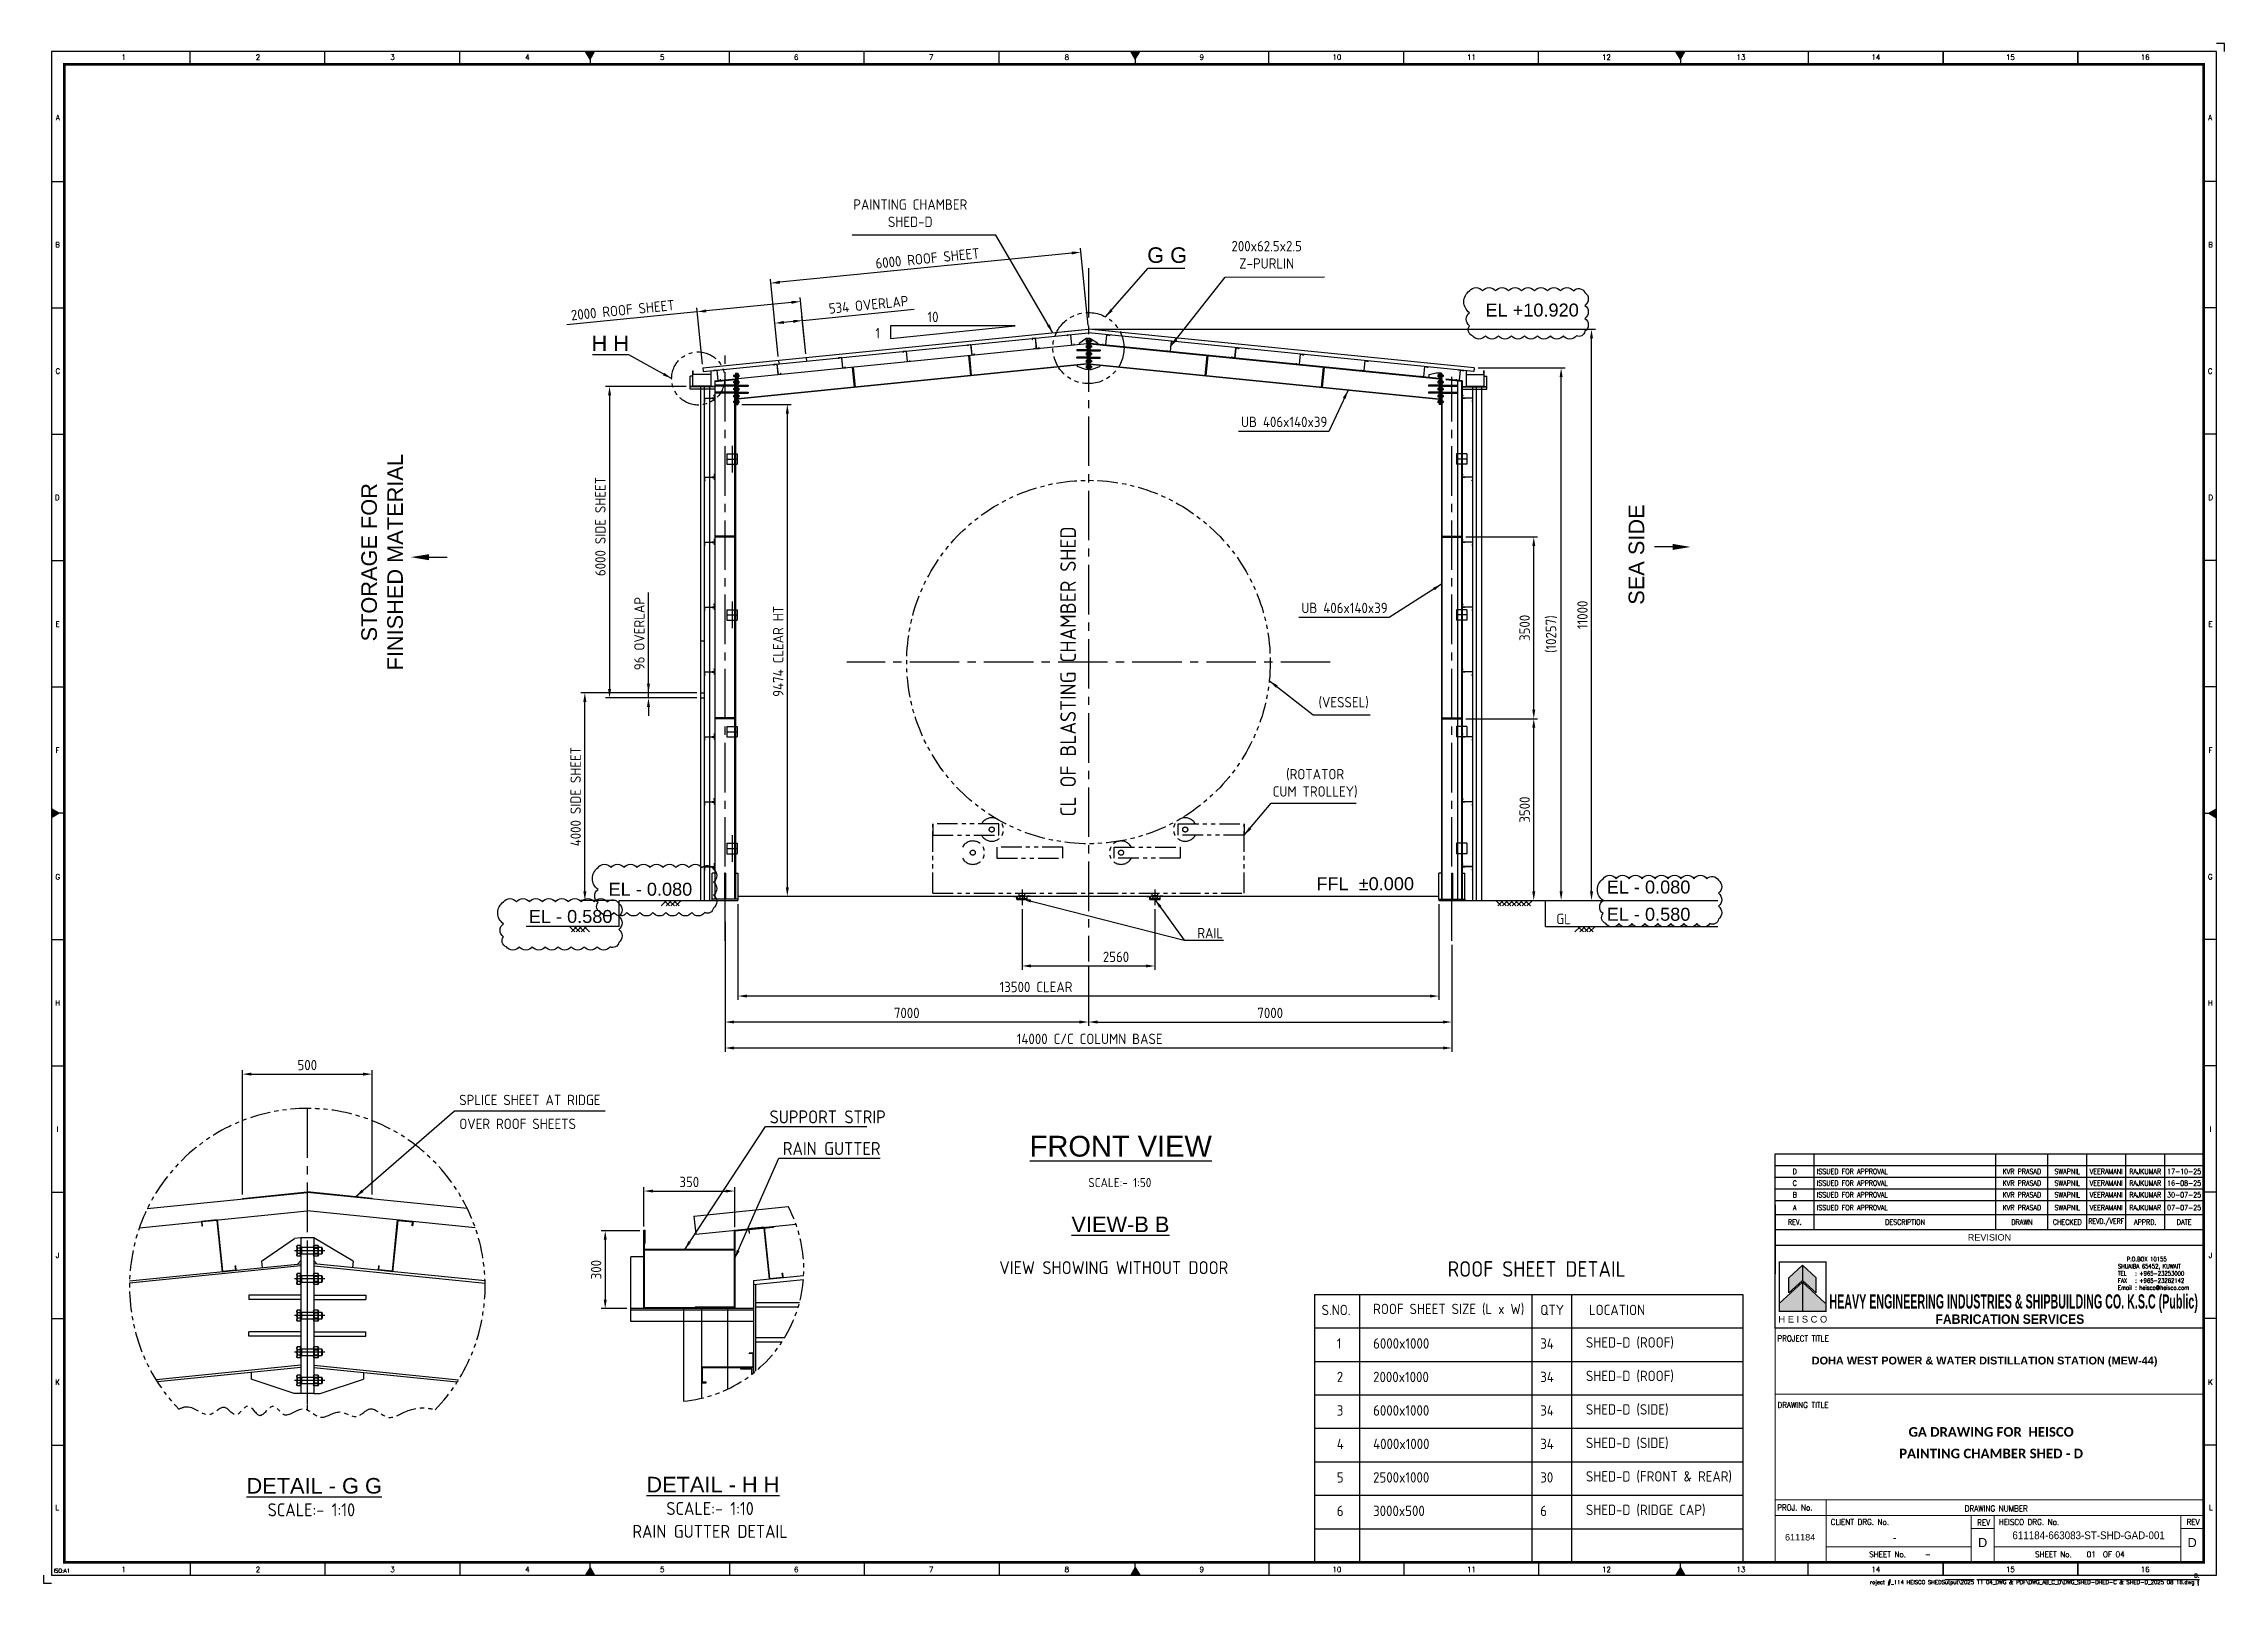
# Model space of a CAD drawing. Header units: millimetres. Extents: x -66 to 3621, y -1 to 3307.
# Drawn here: x 0 to 840, y 2713 to 3307 of the extents above; entities that cross this region are included whole.
import ezdxf
from ezdxf.enums import TextEntityAlignment as Align

# ---------------------------------------------------------------- set-up
doc = ezdxf.new("R2010")
doc.units = ezdxf.units.MM
for name, pattern in [('CENTER2', [28.575, 19.05, -3.175, 3.175, -3.175]), ('DASHED2', [9.525, 6.35, -3.175]), ('PHANTOM2', [31.75, 15.875, -3.175, 3.175, -3.175, 3.175, -3.175])]:
    doc.linetypes.add(name, pattern=pattern)
for name, color, linetype in [('BORDER', 6, 'Continuous'), ('HEISCO', 7, 'Continuous'), ('MAIN-1', 7, 'Continuous'), ('MAIN-2', 7, 'Continuous'), ('TABLE', 4, 'Continuous')]:
    doc.layers.add(name, color=color, linetype=linetype)
doc.styles.add('ACISOTS', font='isocp.shx')
doc.styles.add('arial', font='arial.ttf')
doc.styles.add('HEISCO', font='ariblk.ttf')
doc.styles.add('HEISCO.', font='arial.ttf')
doc.styles.add('LOGO', font='ROMANS.SHX')
doc.styles.add('ROMANS', font='romans.shx', dxfattribs={"width": 0.8})
doc.styles.get("Standard").update_dxf_attribs({"font": 'arial.ttf'})
doc.dimstyles.new('ISO-25', dxfattribs={"dimtxt": 4, "dimasz": 3.5, "dimexe": 1.5, "dimexo": 1.5, "dimgap": 1.5, "dimtad": 1, "dimtxsty": 'Standard', "dimcen": 0, "dimadec": 0, "dimazin": 0, "dimtfac": 1, "dimtmove": 0, "dimatfit": 3, "dimfxl": 1, "dimarcsym": 0})

# ---------------------------------------------------------------- blocks, each defined once
blk = doc.blocks.new('A1B')
at = {"layer": 'BORDER', "color": 1}
for p, q in [((56.44, 585), (56.44, 590)), ((56.44, 585), (56.44, 590)), ((108.38, 585), (108.38, 590)), ((108.38, 585), (108.38, 590)), ((160.31, 585), (160.31, 590)), ((160.31, 585), (160.31, 590)), ((264.19, 585), (264.19, 590)), ((316.12, 585), (316.12, 590)), ((368.06, 585), (368.06, 590)), ((471.94, 585), (471.94, 590)), ((523.88, 585), (523.88, 590)), ((575.81, 585), (575.81, 590)), ((679.69, 590), (679.69, 585)), ((731.63, 590), (731.63, 585)), ((731.63, 585), (731.63, 590)), ((731.63, 590), (731.63, 585)), ((783.56, 590), (783.56, 585)), ((783.56, 585), (783.56, 590)), ((3, 539.83), (8, 539.83)), ((837, 539.83), (832, 539.83)), ((3, 491.17), (8, 491.17)), ((837, 491.17), (832, 491.17)), ((3, 442.5), (8, 442.5)), ((837, 442.5), (832, 442.5)), ((3, 393.84), (8, 393.84)), ((837, 393.84), (832, 393.84)), ((3, 345.17), (8, 345.17)), ((837, 345.17), (832, 345.17)), ((3, 247.84), (8, 247.84)), ((837, 247.84), (832, 247.84)), ((3, 199.17), (8, 199.17)), ((837, 199.17), (832, 199.17)), ((3, 150.51), (8, 150.51)), ((837, 150.51), (832, 150.51)), ((3, 101.84), (8, 101.84)), ((837, 101.84), (832, 101.84)), ((3, 53.17), (8, 53.17)), ((837, 53.17), (832, 53.17)), ((56.44, 8), (56.44, 3)), ((108.38, 8), (108.38, 3)), ((160.31, 8), (160.31, 3)), ((264.19, 8), (264.19, 3)), ((316.12, 8), (316.12, 3)), ((368.06, 8), (368.06, 3)), ((471.94, 8), (471.94, 3)), ((523.88, 8), (523.88, 3)), ((575.81, 8), (575.81, 3)), ((679.69, 3), (679.69, 8)), ((731.63, 3), (731.63, 8)), ((731.63, 8), (731.63, 3)), ((731.63, 3), (731.63, 8)), ((783.56, 3), (783.56, 8)), ((783.56, 8), (783.56, 3))]:
    blk.add_line(p, q, dxfattribs=at)
at = {"layer": 'BORDER'}
for p, q in [((210.5, 587), (208.77, 590)), ((210.5, 590), (210.5, 585)), ((210.5, 587), (212.23, 590)), ((420.5, 587), (418.77, 590)), ((420.5, 590), (420.5, 585)), ((420.5, 587), (422.23, 590)), ((630.5, 587), (628.77, 590)), ((630.5, 590), (630.5, 585)), ((630.5, 587), (632.23, 590)), ((210.5, 588), (210.5, 585)), ((210.5, 588), (210.5, 585)), ((420.5, 588), (420.5, 585)), ((6, 296.5), (3, 298.23)), ((8, 296.5), (3, 296.5)), ((6, 296.5), (3, 294.77)), ((832, 296.5), (837, 296.5)), ((834, 296.5), (837, 298.23)), ((834, 296.5), (837, 294.77)), ((210.5, 6), (208.77, 3)), ((210.5, 5), (210.5, 8)), ((210.5, 5), (210.5, 8)), ((210.5, 3), (210.5, 8)), ((210.5, 6), (212.23, 3)), ((420.5, 6), (418.77, 3)), ((420.5, 5), (420.5, 8)), ((420.5, 3), (420.5, 8)), ((420.5, 6), (422.23, 3)), ((630.5, 6), (628.77, 3)), ((630.5, 3), (630.5, 8)), ((630.5, 6), (632.23, 3))]:
    blk.add_line(p, q, dxfattribs=at)
blk.add_lwpolyline([(837, 3), (837, 590), (3, 590), (3, 3)], close=True, dxfattribs=at)
at = {"layer": 'BORDER', "color": 1}
for points in [[(840, 590), (840, 593), (837, 593)], [(0, 3), (0, 0), (3, 0)]]:
    blk.add_lwpolyline(points, dxfattribs=at)
at = {"layer": 'BORDER', "const_width": 1}
blk.add_lwpolyline([(8, 8), (832, 8), (832, 585), (8, 585)], close=True, dxfattribs=at)
at = {"layer": 'BORDER'}
for points in [[(212.23, 590), (208.77, 590), (210.5, 587)], [(422.23, 590), (418.77, 590), (420.5, 587)], [(632.23, 590), (628.77, 590), (630.5, 587)], [(3, 298.23), (3, 294.77), (6, 296.5)], [(837, 298.23), (837, 294.77), (834, 296.5)], [(212.23, 3), (208.77, 3), (210.5, 6)], [(422.23, 3), (418.77, 3), (420.5, 6)], [(632.23, 3), (628.77, 3), (630.5, 6)]]:
    blk.add_solid(points, dxfattribs=at)
at = {"color": 11, "insert": (830.38, 1.34), "char_height": 1.5, "width": 401.355, "attachment_point": 6, "style": 'ROMANS'}
blk.add_mtext('{\\W1;\\C1;D:\\Project #_114 HEISCO SHEDS\\Output\\2025 11 04_DWG & PDF\\DWG_AB_C_D\\DWG_SHED-D\\SHED-C & SHED-D_2025 08 16.dwg }', dxfattribs=at)
at = {"layer": 'BORDER', "color": 1, "style": 'ROMANS'}
for s, height, p in [('1', 2, (30.81, 586.75)), ('2', 2, (82.56, 586.75)), ('3', 2, (134.41, 586.75)), ('4', 2, (186.37, 586.75)), ('5', 2, (238.32, 586.75)), ('6', 2, (289.89, 586.75)), ('7', 2, (341.88, 586.75)), ('8', 2, (394.13, 586.75)), ('9', 2, (446.1, 586.75)), ('10', 2, (498.13, 586.75)), ('11', 2, (549.97, 586.75)), ('12', 2, (601.96, 586.75)), ('13', 2, (653.79, 586.75)), ('14', 2, (705.77, 586.75)), ('15', 2, (757.56, 586.75)), ('16', 2, (809.48, 586.75)), ('A', 2, (5.48, 563.52)), ('A', 2, (834.52, 563.52)), ('B', 2, (5.35, 514.55)), ('B', 2, (834.65, 514.55)), ('C', 2, (5.49, 465.84)), ('C', 2, (834.51, 465.84)), ('D', 2, (5.25, 417.17)), ('D', 2, (834.75, 417.17)), ('E', 2, (5.39, 368.4)), ('E', 2, (834.61, 368.4)), ('F', 2, (5.34, 319.81)), ('F', 2, (834.66, 319.81)), ('G', 2, (5.44, 271.07)), ('G', 2, (834.56, 271.07)), ('H', 2, (5.43, 222.46)), ('H', 2, (834.57, 222.46)), ('I', 2, (5.31, 173.82)), ('I', 2, (834.69, 173.82)), ('J', 2, (5.33, 125.23)), ('J', 2, (834.67, 125.23)), ('K', 2, (5.38, 76.36)), ('K', 2, (834.62, 76.36)), ('L', 2, (5.2, 28.07)), ('L', 2, (834.8, 28.07)), ('ISO:A1', 1.5, (7.03, 4)), ('1', 2, (30.81, 4.25)), ('2', 2, (82.56, 4.25)), ('3', 2, (134.41, 4.25)), ('4', 2, (186.37, 4.25)), ('5', 2, (238.32, 4.25)), ('6', 2, (289.89, 4.25)), ('7', 2, (341.88, 4.25)), ('8', 2, (394.13, 4.25)), ('9', 2, (446.1, 4.25)), ('10', 2, (498.13, 4.25)), ('11', 2, (549.97, 4.25)), ('12', 2, (601.96, 4.25)), ('13', 2, (653.79, 4.25)), ('14', 2, (705.77, 4.25)), ('15', 2, (757.56, 4.25)), ('16', 2, (809.48, 4.25))]:
    blk.add_text(s, height=height, dxfattribs=at).set_placement(p, align=Align.CENTER)
blk = doc.blocks.new('A$C61D9601B')
at = {"layer": 'HEISCO'}
for color, points in [(34, [(5.84, -8.9), (5.84, -15.38), (11.66, -10.02), (11.66, -3.54)]), (40, [(11.66, -3.54), (11.66, -10.02), (17.48, -15.38), (17.48, -8.9)]), (142, [(1.66, -19.99), (1.66, -23.3), (11.66, -23.3), (11.66, -10.78)]), (138, [(11.66, -10.78), (11.66, -23.3), (21.66, -23.3), (21.66, -19.99)])]:
    blk.add_hatch(color=color, dxfattribs=at).paths.add_polyline_path(points)
blk.add_line((11.66, -10.78), (11.66, -23.3))
blk.add_line((11.66, -10.78), (11.66, -23.3))
at = {"layer": 'HEISCO', "color": 142, "true_color": 0x00a8e1}
blk.add_line((11.66, -10.78), (1.66, -19.99), dxfattribs=at)
at = {"layer": 'HEISCO', "color": 138, "true_color": 0x004961}
for q in [(11.66, -23.3), (21.38, -19.73), (11.66, -23.3)]:
    blk.add_line((11.66, -10.78), q, dxfattribs=at)
at = {"layer": 'HEISCO', "color": 142, "true_color": 0x00a8e1, "const_width": 0.559}
blk.add_lwpolyline([(21.66, -23.3), (21.66, -2.17), (1.66, -2.17), (1.66, -23.3)], close=True, dxfattribs=at)
at = {"layer": 'HEISCO', "color": 34, "true_color": 0xa85400}
blk.add_lwpolyline([(5.84, -8.9), (11.66, -3.54), (11.66, -10.02), (5.84, -15.38)], close=True, dxfattribs=at)
at = {"layer": 'HEISCO', "color": 40, "true_color": 0xffc038}
blk.add_lwpolyline([(17.48, -8.9), (11.66, -3.54), (11.66, -10.02), (17.48, -15.38)], close=True, dxfattribs=at)
at = {"layer": 'HEISCO', "color": 7, "linetype": 'Continuous', "style": 'HEISCO.'}
blk.add_text('H E I S C O', height=2.8666, dxfattribs=at).set_placement((11.77, -26.65), align=Align.MIDDLE_CENTER)
blk = doc.blocks.new('165-HEISCO')
at = {"layer": 'HEISCO', "color": 6}
blk.add_lwpolyline([(0, 32), (165, 32), (165, 0), (0, 0)], close=True, dxfattribs=at)
at = {"layer": 'HEISCO', "xscale": 0.9, "yscale": 0.9, "zscale": 0.9}
blk.add_blockref('A$C61D9601B', (0.03, 27.46), dxfattribs=at)
at = {"layer": 'HEISCO', "color": 7, "linetype": 'ByBlock', "style": 'HEISCO', "width": 0.471616}
blk.add_text('HEAVY ENGINEERING INDUSTRIES & SHIPBUILDING CO. K.S.C (Public)', height=5.5, dxfattribs=at).set_placement((20.87, 7.57), (162.79, 7.57), align=Align.FIT)
at = {"layer": 'HEISCO', "color": 7, "linetype": 'ByBlock', "style": 'HEISCO', "width": 0.8}
blk.add_text('FABRICATION SERVICES', height=3.6667, dxfattribs=at).set_placement((90.37, 3.51), align=Align.MIDDLE_CENTER)
at = {"layer": 'HEISCO', "color": 3, "insert": (131.98, 27.45), "char_height": 1.65, "width": 30.9183, "attachment_point": 1, "style": 'LOGO'}
blk.add_mtext('\\pxsm1,ql;   {\\W0.9;P.O.BOX 10155\\P\\pt3,4;SHUAIBA 65452, KUWAIT \\P\\pt4;TEL^I: +965-23253000 \\PFAX^I: +965-23262142 \\PEmail^I: heisco@heisco.com}', dxfattribs=at)
blk = doc.blocks.new('*T6009')
at = {"layer": 'TABLE', "color": 4}
for p, q in [((0, 35.16), (165, 35.16)), ((0, 0), (0, 35.16)), ((15, 6), (15, 35.16)), ((85, 6), (85, 35.16)), ((105, 6), (105, 35.16)), ((120, 6), (120, 35.16)), ((135, 6), (135, 35.16)), ((150, 6), (150, 35.16)), ((165, 0), (165, 35.16)), ((0, 11.77), (165, 11.77)), ((0, 6), (15, 6)), ((0, 0), (165, 0))]:
    blk.add_line(p, q, dxfattribs=at)
at = {"layer": 'TABLE', "color": 8}
for p, q in [((0, 30.66), (165, 30.66)), ((0, 26.16), (165, 26.16)), ((0, 21.66), (165, 21.66)), ((0, 17.16), (165, 17.16))]:
    blk.add_line(p, q, dxfattribs=at)
at = {"layer": 'TABLE', "color": 0, "lineweight": -2}
blk.add_line((15, 6), (165, 6), dxfattribs=at)
at = {"layer": 'TABLE', "color": 7}
for s, insert, char_height, width, attachment_point, style in [('D', (7.5, 28.41), 2, 13, 5, 'ROMANS'), ('ISSUED FOR APPROVAL', (16, 28.41), 2, 68, 4, 'ROMANS'), ('KVR PRASAD', (95, 28.41), 2, 18, 5, 'ROMANS'), ('SWAPNIL', (112.5, 28.41), 2, 13, 5, 'ROMANS'), ('VEERAMANI', (127.5, 28.41), 2, 13, 5, 'ROMANS'), ('RAJKUMAR', (142.5, 28.41), 2, 13, 5, 'ROMANS'), ('17-10-25', (157.5, 28.41), 2, 13, 5, 'ROMANS'), ('C', (7.5, 23.91), 2, 13, 5, 'ROMANS'), ('B', (7.5, 19.41), 2, 13, 5, 'ROMANS'), ('ISSUED FOR APPROVAL', (16, 23.91), 2, 68, 4, 'ROMANS'), ('ISSUED FOR APPROVAL', (16, 19.41), 2, 68, 4, 'ROMANS'), ('KVR PRASAD', (95, 23.91), 2, 18, 5, 'ROMANS'), ('KVR PRASAD', (95, 19.41), 2, 18, 5, 'ROMANS'), ('SWAPNIL', (112.5, 23.91), 2, 13, 5, 'ROMANS'), ('SWAPNIL', (112.5, 19.41), 2, 13, 5, 'ROMANS'), ('VEERAMANI', (127.5, 23.91), 2, 13, 5, 'ROMANS'), ('VEERAMANI', (127.5, 19.41), 2, 13, 5, 'ROMANS'), ('RAJKUMAR', (142.5, 23.91), 2, 13, 5, 'ROMANS'), ('RAJKUMAR', (142.5, 19.41), 2, 13, 5, 'ROMANS'), ('30-07-25', (157.5, 19.41), 2, 13, 5, 'ROMANS'), ('16-08-25', (157.5, 23.91), 2, 13, 5, 'ROMANS'), ('{\\W0.9;REV.}', (7.5, 8.89), 2, 13, 5, 'ROMANS'), ('{\\W0.9;DESCRIPTION}', (50, 8.89), 2, 68, 5, 'ROMANS'), ('{\\W0.9;DRAWN}', (95, 8.89), 2, 18, 5, 'ROMANS'), ('{\\W0.9;CHECKED}', (112.5, 8.89), 2, 13, 5, 'ROMANS'), ('{\\W0.7;REVD./VERF}', (127.5, 8.89), 2, 13, 5, 'ROMANS'), ('{\\W0.9;APPRD.}', (142.5, 8.89), 2, 13, 5, 'ROMANS'), ('{\\W0.9;DATE}', (157.5, 8.89), 2, 13, 5, 'ROMANS'), ('{\\C7;REVISION}', (82.5, 3), 2.5, 163, 5, 'arial')]:
    blk.add_mtext(s, dxfattribs=dict(at, insert=insert, char_height=char_height, width=width, attachment_point=attachment_point, style=style))
at = {"layer": 'TABLE', "color": 3, "char_height": 2, "style": 'ROMANS'}
for s, insert, width, attachment_point in [('A', (7.5, 14.46), 13, 5), ('ISSUED FOR APPROVAL', (16, 14.46), 68, 4), ('KVR PRASAD', (95, 14.46), 18, 5), ('SWAPNIL', (112.5, 14.46), 13, 5), ('VEERAMANI', (127.5, 14.46), 13, 5), ('RAJKUMAR', (142.5, 14.46), 13, 5), ('07-07-25', (157.5, 14.46), 13, 5)]:
    blk.add_mtext(s, dxfattribs=dict(at, insert=insert, width=width, attachment_point=attachment_point))
blk = doc.blocks.new('A$7E9510B2728334')
for p, q in [((50, 50), (0, 50)), ((0, 50), (0, 0)), ((0, 0), (5, 0)), ((5, 0), (5, 40)), ((50, 45), (10, 45)), ((50, 50), (50, 45))]:
    blk.add_line(p, q)
at = {"extrusion": (0, 0, -1)}
blk.add_arc((-10, 40), 5, 0, 90, dxfattribs=at)
blk = doc.blocks.new('A$7E95131028261A5')
blk.add_line((3.5, 0.58), (0, 0.58))
blk.add_solid([(3.5, 0), (3.5, 1.17), (7, 0.58)])
blk = doc.blocks.new('*D6181')
at = {"color": 0, "lineweight": -2}
for p, q in [((268.94, 3168.35), (287.97, 3168.35)), ((286.47, 2982.38), (286.47, 3164.85)), ((268.96, 2978.88), (287.97, 2978.88))]:
    blk.add_line(p, q, dxfattribs=at)
at = {"color": 0}
for points in [[(287.05, 3164.85), (285.88, 3164.85), (286.47, 3168.35)], [(285.88, 2982.38), (287.05, 2982.38), (286.47, 2978.88)]]:
    blk.add_solid(points, dxfattribs=at)
at = {"layer": 'Defpoints', "color": 0}
for p in [(267.44, 3168.35), (286.47, 3168.35), (267.46, 2978.88)]:
    blk.add_point(p, dxfattribs=at)
at = {"color": 0, "insert": (282.97, 3073.24), "char_height": 4, "attachment_point": 5, "rotation": 90, "style": 'ACISOTS'}
blk.add_mtext('9474 CLEAR HT', dxfattribs=at)
blk = doc.blocks.new('A$7E95131432C3')
for p, q in [((0, 4), (0, 0)), ((40, 4), (0, 4)), ((0, 0), (40, 4))]:
    blk.add_line(p, q)
blk = doc.blocks.new('*D6182')
at = {"color": 0, "lineweight": -2}
for p, q in [((547.77, 3047.28), (575.48, 3047.28)), ((573.98, 2980.78), (573.98, 3043.78)), ((567.16, 2977.28), (575.48, 2977.28))]:
    blk.add_line(p, q, dxfattribs=at)
at = {"color": 0}
for points in [[(574.57, 3043.78), (573.4, 3043.78), (573.98, 3047.28)], [(573.4, 2980.78), (574.57, 2980.78), (573.98, 2977.28)]]:
    blk.add_solid(points, dxfattribs=at)
at = {"layer": 'Defpoints', "color": 0}
for p in [(546.27, 3047.28), (573.98, 3047.28), (565.66, 2977.28)]:
    blk.add_point(p, dxfattribs=at)
at = {"color": 0, "insert": (570.48, 3012.28), "char_height": 4, "attachment_point": 5, "rotation": 90, "style": 'ACISOTS'}
blk.add_mtext('3500', dxfattribs=at)
blk = doc.blocks.new('*D6183')
at = {"color": 0, "lineweight": -2}
for p, q in [((547.77, 3117.28), (575.48, 3117.28)), ((573.98, 3050.78), (573.98, 3113.78)), ((549.69, 3047.28), (575.48, 3047.28))]:
    blk.add_line(p, q, dxfattribs=at)
at = {"color": 0}
for points in [[(574.57, 3113.78), (573.4, 3113.78), (573.98, 3117.28)], [(573.4, 3050.78), (574.57, 3050.78), (573.98, 3047.28)]]:
    blk.add_solid(points, dxfattribs=at)
at = {"layer": 'Defpoints', "color": 0}
for p in [(546.27, 3117.28), (573.98, 3117.28), (548.19, 3047.28)]:
    blk.add_point(p, dxfattribs=at)
at = {"color": 0, "insert": (570.48, 3082.28), "char_height": 4, "attachment_point": 5, "rotation": 90, "style": 'ACISOTS'}
blk.add_mtext('3500', dxfattribs=at)
blk = doc.blocks.new('A$7E9510B2D7BB')
at = {"color": 4}
for p, q in [((61, 200), (0, 200)), ((0, 200), (0, 183)), ((0, 183), (1.8, 183)), ((1.8, 183), (1.8, 198.2)), ((59.2, 198.2), (1.8, 198.2)), ((59.2, 198.2), (59.2, 0)), ((61, 200), (61, 1.8)), ((59.2, 0), (114.2, 0)), ((61, 1.8), (112.4, 1.8)), ((112.4, 1.8), (112.4, 17)), ((112.4, 17), (114.2, 17)), ((114.2, 0), (114.2, 17))]:
    blk.add_line(p, q, dxfattribs=at)
blk = doc.blocks.new('*D6184')
at = {"color": 0, "lineweight": -2}
for p, q in [((403.96, 3197.28), (597.73, 3197.28)), ((596.23, 2980.78), (596.23, 3193.78)), ((579.96, 2977.28), (597.73, 2977.28))]:
    blk.add_line(p, q, dxfattribs=at)
at = {"color": 0}
for points in [[(596.81, 3193.78), (595.64, 3193.78), (596.23, 3197.28)], [(595.64, 2980.78), (596.81, 2980.78), (596.23, 2977.28)]]:
    blk.add_solid(points, dxfattribs=at)
at = {"layer": 'Defpoints', "color": 0}
for p in [(402.46, 3197.28), (596.23, 3197.28), (578.46, 2977.28)]:
    blk.add_point(p, dxfattribs=at)
at = {"color": 0, "insert": (592.73, 3087.28), "char_height": 4, "attachment_point": 5, "rotation": 90, "style": 'ACISOTS'}
blk.add_mtext('11000', dxfattribs=at)
blk = doc.blocks.new('A$7E96CD2D2E318')
for p, q in [((0, 1), (0, 0)), ((0, 1), (0.12, 1)), ((0, 0), (1, 0)), ((0.12, 1), (0.12, 0.12)), ((1, 0.12), (0.12, 0.12)), ((1, 0), (1, 0.12))]:
    blk.add_line(p, q)
blk = doc.blocks.new('A$7E96CE153525B')
blk.add_line((2.34, 0.42), (0, 0.42))
at = {"layer": 'MAIN-1'}
for p, q in [((0.19, 0.78), (0.22, 0.83)), ((0.19, 0.78), (0.19, 0.73)), ((0.19, 0.76), (0.2, 0.77)), ((0.19, 0.75), (0.19, 0.76)), ((0.19, 0.74), (0.19, 0.75)), ((0.19, 0.73), (0.19, 0.74)), ((0.19, 0.73), (0.19, 0.42)), ((0.19, 0.72), (0.19, 0.73)), ((0.19, 0.71), (0.19, 0.72)), ((0.19, 0.7), (0.19, 0.71)), ((0.2, 0.69), (0.19, 0.7)), ((0.19, 0.48), (0.2, 0.5)), ((0.19, 0.46), (0.19, 0.48)), ((0.19, 0.44), (0.19, 0.46)), ((0.19, 0.42), (0.19, 0.44)), ((0.19, 0.4), (0.19, 0.42)), ((0.19, 0.42), (0.19, 0.1)), ((0.19, 0.38), (0.19, 0.4)), ((0.19, 0.36), (0.19, 0.38)), ((0.2, 0.34), (0.19, 0.36)), ((0.19, 0.13), (0.2, 0.14)), ((0.19, 0.12), (0.19, 0.13)), ((0.19, 0.11), (0.19, 0.12)), ((0.19, 0.1), (0.19, 0.11)), ((0.19, 0.1), (0.19, 0.06)), ((0.19, 0.09), (0.19, 0.1)), ((0.19, 0.08), (0.19, 0.09)), ((0.19, 0.07), (0.19, 0.08)), ((0.2, 0.06), (0.19, 0.07)), ((0.22, 0), (0.19, 0.06)), ((0.2, 0.79), (0.21, 0.8)), ((0.2, 0.78), (0.2, 0.79)), ((0.2, 0.77), (0.2, 0.78)), ((0.2, 0.68), (0.2, 0.69)), ((0.2, 0.67), (0.2, 0.68)), ((0.21, 0.66), (0.2, 0.67)), ((0.2, 0.54), (0.21, 0.56)), ((0.2, 0.52), (0.2, 0.54)), ((0.2, 0.5), (0.2, 0.52)), ((0.2, 0.32), (0.2, 0.34)), ((0.2, 0.3), (0.2, 0.32)), ((0.21, 0.27), (0.2, 0.3)), ((0.2, 0.16), (0.21, 0.17)), ((0.2, 0.15), (0.2, 0.16)), ((0.2, 0.14), (0.2, 0.15)), ((0.2, 0.05), (0.2, 0.06)), ((0.2, 0.04), (0.2, 0.05)), ((0.21, 0.03), (0.2, 0.04)), ((0.21, 0.81), (0.22, 0.82)), ((0.21, 0.8), (0.21, 0.81)), ((0.21, 0.65), (0.21, 0.66)), ((0.22, 0.63), (0.21, 0.65)), ((0.21, 0.58), (0.22, 0.6)), ((0.21, 0.56), (0.21, 0.58)), ((0.21, 0.25), (0.21, 0.27)), ((0.22, 0.23), (0.21, 0.25)), ((0.21, 0.19), (0.22, 0.2)), ((0.21, 0.17), (0.21, 0.19)), ((0.21, 0.02), (0.21, 0.03)), ((0.22, 0.01), (0.21, 0.02)), ((0.22, 0.82), (0.22, 0.83)), ((0.48, 0.83), (0.22, 0.83)), ((0.22, 0.62), (0.22, 0.63)), ((0.22, 0.6), (0.22, 0.62)), ((0.48, 0.62), (0.22, 0.62)), ((0.22, 0.21), (0.22, 0.23)), ((0.22, 0.2), (0.22, 0.21)), ((0.48, 0.21), (0.22, 0.21)), ((0.22, 0), (0.22, 0.01)), ((0.48, 0), (0.22, 0)), ((0.48, 0.62), (0.48, 0.83)), ((0.49, 0.75), (0.48, 0.77)), ((0.48, 0.21), (0.48, 0.62)), ((0.48, 0), (0.48, 0.21)), ((0.48, 0.07), (0.49, 0.08)), ((0.49, 0.75), (0.49, 0.75)), ((0.49, 0.75), (0.49, 0.08)), ((0.49, 0.75), (0.49, 0.08)), ((0.49, 0.08), (0.49, 0.08)), ((0.52, 0.66), (0.51, 0.66)), ((0.51, 0.66), (0.51, 0.42)), ((0.51, 0.42), (0.51, 0.18)), ((0.51, 0.18), (0.52, 0.18)), ((0.55, 0.62), (0.52, 0.66)), ((0.52, 0.66), (0.52, 0.18)), ((0.52, 0.18), (0.55, 0.21)), ((2.11, 0.66), (0.55, 0.66)), ((0.55, 0.66), (0.55, 0.18)), ((0.55, 0.18), (2.11, 0.18)), ((1.48, 0.75), (1.51, 0.83)), ((1.48, 0.75), (1.48, 0.09)), ((1.51, 0), (1.48, 0.09)), ((1.49, 0.77), (1.5, 0.78)), ((1.49, 0.76), (1.49, 0.77)), ((1.49, 0.75), (1.49, 0.76)), ((1.49, 0.74), (1.49, 0.75)), ((1.49, 0.73), (1.49, 0.74)), ((1.49, 0.72), (1.49, 0.73)), ((1.49, 0.71), (1.49, 0.72)), ((1.49, 0.7), (1.49, 0.71)), ((1.49, 0.69), (1.49, 0.7)), ((1.49, 0.68), (1.49, 0.69)), ((1.5, 0.67), (1.49, 0.68)), ((1.49, 0.51), (1.5, 0.53)), ((1.49, 0.49), (1.49, 0.51)), ((1.49, 0.47), (1.49, 0.49)), ((1.49, 0.45), (1.49, 0.47)), ((1.49, 0.43), (1.49, 0.45)), ((1.49, 0.41), (1.49, 0.43)), ((1.49, 0.39), (1.49, 0.41)), ((1.49, 0.36), (1.49, 0.39)), ((1.49, 0.34), (1.49, 0.36)), ((1.49, 0.32), (1.49, 0.34)), ((1.5, 0.3), (1.49, 0.32)), ((1.49, 0.15), (1.5, 0.16)), ((1.49, 0.14), (1.49, 0.15)), ((1.49, 0.13), (1.49, 0.14)), ((1.49, 0.12), (1.49, 0.13)), ((1.49, 0.11), (1.49, 0.12)), ((1.49, 0.1), (1.49, 0.11)), ((1.49, 0.09), (1.49, 0.1)), ((1.49, 0.08), (1.49, 0.09)), ((1.49, 0.07), (1.49, 0.08)), ((1.49, 0.06), (1.49, 0.07)), ((1.5, 0.05), (1.49, 0.06)), ((1.5, 0.81), (1.51, 0.82)), ((1.5, 0.8), (1.5, 0.81)), ((1.5, 0.78), (1.5, 0.8)), ((1.5, 0.66), (1.5, 0.67)), ((1.5, 0.65), (1.5, 0.66)), ((1.51, 0.64), (1.5, 0.65)), ((1.5, 0.58), (1.51, 0.6)), ((1.5, 0.55), (1.5, 0.58)), ((1.5, 0.53), (1.5, 0.55)), ((1.5, 0.28), (1.5, 0.3)), ((1.5, 0.26), (1.5, 0.28)), ((1.51, 0.23), (1.5, 0.26)), ((1.5, 0.18), (1.51, 0.2)), ((1.5, 0.17), (1.5, 0.18)), ((1.5, 0.16), (1.5, 0.17)), ((1.5, 0.04), (1.5, 0.05)), ((1.5, 0.02), (1.5, 0.04)), ((1.51, 0.01), (1.5, 0.02)), ((1.51, 0.82), (1.51, 0.83)), ((1.82, 0.83), (1.51, 0.83)), ((1.51, 0.62), (1.51, 0.64)), ((1.51, 0.6), (1.51, 0.62)), ((1.82, 0.62), (1.51, 0.62)), ((1.51, 0.21), (1.51, 0.23)), ((1.82, 0.21), (1.51, 0.21)), ((1.51, 0.2), (1.51, 0.21)), ((1.51, 0), (1.51, 0.01)), ((1.82, 0), (1.51, 0)), ((1.82, 0.83), (1.86, 0.75)), ((1.82, 0.83), (1.83, 0.82)), ((1.83, 0.64), (1.82, 0.62)), ((1.82, 0.62), (1.83, 0.6)), ((1.83, 0.23), (1.82, 0.21)), ((1.82, 0.21), (1.83, 0.2)), ((1.86, 0.09), (1.82, 0)), ((1.83, 0.01), (1.82, 0)), ((1.83, 0.82), (1.83, 0.81)), ((1.83, 0.81), (1.83, 0.8)), ((1.83, 0.8), (1.84, 0.78)), ((1.84, 0.67), (1.83, 0.66)), ((1.83, 0.66), (1.83, 0.65)), ((1.83, 0.65), (1.83, 0.64)), ((1.83, 0.6), (1.83, 0.58)), ((1.83, 0.58), (1.83, 0.55)), ((1.83, 0.55), (1.84, 0.53)), ((1.84, 0.3), (1.83, 0.28)), ((1.83, 0.28), (1.83, 0.26)), ((1.83, 0.26), (1.83, 0.23)), ((1.83, 0.2), (1.83, 0.18)), ((1.83, 0.18), (1.83, 0.17)), ((1.83, 0.17), (1.84, 0.16)), ((1.84, 0.05), (1.83, 0.04)), ((1.83, 0.04), (1.83, 0.02)), ((1.83, 0.02), (1.83, 0.01)), ((1.84, 0.78), (1.84, 0.77)), ((1.84, 0.77), (1.84, 0.76)), ((1.84, 0.76), (1.84, 0.75)), ((1.84, 0.75), (1.84, 0.74)), ((1.84, 0.74), (1.84, 0.73)), ((1.84, 0.73), (1.84, 0.72)), ((1.84, 0.72), (1.84, 0.71)), ((1.84, 0.71), (1.84, 0.7)), ((1.84, 0.7), (1.84, 0.69)), ((1.84, 0.69), (1.84, 0.68)), ((1.84, 0.68), (1.84, 0.67)), ((1.84, 0.53), (1.84, 0.51)), ((1.84, 0.51), (1.84, 0.49)), ((1.84, 0.49), (1.84, 0.47)), ((1.84, 0.47), (1.84, 0.45)), ((1.84, 0.45), (1.84, 0.43)), ((1.84, 0.43), (1.84, 0.41)), ((1.84, 0.41), (1.84, 0.39)), ((1.84, 0.39), (1.84, 0.36)), ((1.84, 0.36), (1.84, 0.34)), ((1.84, 0.34), (1.84, 0.32)), ((1.84, 0.32), (1.84, 0.3)), ((1.84, 0.16), (1.84, 0.15)), ((1.84, 0.15), (1.84, 0.14)), ((1.84, 0.14), (1.84, 0.13)), ((1.84, 0.13), (1.84, 0.12)), ((1.84, 0.12), (1.84, 0.11)), ((1.84, 0.11), (1.84, 0.1)), ((1.84, 0.1), (1.84, 0.09)), ((1.84, 0.09), (1.84, 0.08)), ((1.84, 0.08), (1.84, 0.07)), ((1.84, 0.07), (1.84, 0.06)), ((1.84, 0.06), (1.84, 0.05)), ((1.86, 0.09), (1.86, 0.75)), ((2.15, 0.62), (2.11, 0.66)), ((2.11, 0.66), (2.11, 0.18)), ((2.11, 0.18), (2.15, 0.21)), ((2.15, 0.62), (2.15, 0.21))]:
    blk.add_line(p, q, dxfattribs=at)
for centre, start, end in [((0.51, 0.67), 180, 270), ((0.51, 0.16), 90, 180)]:
    blk.add_arc(centre, 0.016, start, end, dxfattribs=at)
at = {"layer": 'MAIN-2'}
for p, q in [((0.2, 0.77), (0.19, 0.76)), ((0.19, 0.76), (0.19, 0.75)), ((0.19, 0.75), (0.19, 0.74)), ((0.19, 0.74), (0.19, 0.73)), ((0.19, 0.73), (0.19, 0.72)), ((0.19, 0.72), (0.19, 0.71)), ((0.19, 0.71), (0.19, 0.7)), ((0.19, 0.7), (0.2, 0.69)), ((0.2, 0.5), (0.19, 0.48)), ((0.19, 0.48), (0.19, 0.46)), ((0.19, 0.46), (0.19, 0.44)), ((0.19, 0.44), (0.19, 0.42)), ((0.19, 0.42), (0.19, 0.4)), ((0.19, 0.4), (0.19, 0.38)), ((0.19, 0.38), (0.19, 0.36)), ((0.19, 0.36), (0.2, 0.34)), ((0.2, 0.14), (0.19, 0.13)), ((0.19, 0.13), (0.19, 0.12)), ((0.19, 0.12), (0.19, 0.11)), ((0.19, 0.11), (0.19, 0.1)), ((0.19, 0.1), (0.19, 0.09)), ((0.19, 0.09), (0.19, 0.08)), ((0.19, 0.08), (0.19, 0.07)), ((0.19, 0.07), (0.2, 0.06)), ((0.21, 0.8), (0.2, 0.79)), ((0.2, 0.79), (0.2, 0.78)), ((0.2, 0.78), (0.2, 0.77)), ((0.2, 0.69), (0.2, 0.68)), ((0.2, 0.68), (0.2, 0.67)), ((0.2, 0.67), (0.21, 0.66)), ((0.21, 0.56), (0.2, 0.54)), ((0.2, 0.54), (0.2, 0.52)), ((0.2, 0.52), (0.2, 0.5)), ((0.2, 0.34), (0.2, 0.32)), ((0.2, 0.32), (0.2, 0.3)), ((0.2, 0.3), (0.21, 0.27)), ((0.21, 0.17), (0.2, 0.16)), ((0.2, 0.16), (0.2, 0.15)), ((0.2, 0.15), (0.2, 0.14)), ((0.2, 0.06), (0.2, 0.05)), ((0.2, 0.05), (0.2, 0.04)), ((0.2, 0.04), (0.21, 0.03)), ((0.22, 0.82), (0.21, 0.81)), ((0.21, 0.81), (0.21, 0.8)), ((0.21, 0.66), (0.21, 0.65)), ((0.21, 0.65), (0.22, 0.63)), ((0.22, 0.6), (0.21, 0.58)), ((0.21, 0.58), (0.21, 0.56)), ((0.21, 0.27), (0.21, 0.25)), ((0.21, 0.25), (0.22, 0.23)), ((0.22, 0.2), (0.21, 0.19)), ((0.21, 0.19), (0.21, 0.17)), ((0.21, 0.03), (0.21, 0.02)), ((0.21, 0.02), (0.22, 0.01)), ((0.22, 0.83), (0.22, 0.82)), ((0.22, 0.63), (0.22, 0.62)), ((0.22, 0.62), (0.22, 0.6)), ((0.48, 0.62), (0.22, 0.62)), ((0.22, 0.23), (0.22, 0.21)), ((0.22, 0.21), (0.22, 0.2)), ((0.48, 0.21), (0.22, 0.21)), ((0.22, 0.01), (0.22, 0)), ((0.49, 0.08), (0.49, 0.75)), ((0.51, 0.42), (0.51, 0.66)), ((0.51, 0.18), (0.51, 0.42)), ((0.52, 0.18), (0.52, 0.66)), ((1.48, 0.66), (1.51, 0.62)), ((1.51, 0.21), (1.48, 0.18)), ((1.5, 0.78), (1.49, 0.77)), ((1.49, 0.77), (1.49, 0.76)), ((1.49, 0.76), (1.49, 0.75)), ((1.49, 0.75), (1.49, 0.74)), ((1.49, 0.74), (1.49, 0.73)), ((1.49, 0.73), (1.49, 0.72)), ((1.49, 0.72), (1.49, 0.71)), ((1.49, 0.71), (1.49, 0.7)), ((1.49, 0.7), (1.49, 0.69)), ((1.49, 0.69), (1.49, 0.68)), ((1.49, 0.68), (1.5, 0.67)), ((1.5, 0.53), (1.49, 0.51)), ((1.49, 0.51), (1.49, 0.49)), ((1.49, 0.49), (1.49, 0.47)), ((1.49, 0.47), (1.49, 0.45)), ((1.49, 0.45), (1.49, 0.43)), ((1.49, 0.43), (1.49, 0.41)), ((1.49, 0.41), (1.49, 0.39)), ((1.49, 0.39), (1.49, 0.36)), ((1.49, 0.36), (1.49, 0.34)), ((1.49, 0.34), (1.49, 0.32)), ((1.49, 0.32), (1.5, 0.3)), ((1.5, 0.16), (1.49, 0.15)), ((1.49, 0.15), (1.49, 0.14)), ((1.49, 0.14), (1.49, 0.13)), ((1.49, 0.13), (1.49, 0.12)), ((1.49, 0.12), (1.49, 0.11)), ((1.49, 0.11), (1.49, 0.1)), ((1.49, 0.1), (1.49, 0.09)), ((1.49, 0.09), (1.49, 0.08)), ((1.49, 0.08), (1.49, 0.07)), ((1.49, 0.07), (1.49, 0.06)), ((1.49, 0.06), (1.5, 0.05)), ((1.51, 0.82), (1.5, 0.81)), ((1.5, 0.81), (1.5, 0.8)), ((1.5, 0.8), (1.5, 0.78)), ((1.5, 0.67), (1.5, 0.66)), ((1.5, 0.66), (1.5, 0.65)), ((1.5, 0.65), (1.51, 0.64)), ((1.51, 0.6), (1.5, 0.58)), ((1.5, 0.58), (1.5, 0.55)), ((1.5, 0.55), (1.5, 0.53)), ((1.5, 0.3), (1.5, 0.28)), ((1.5, 0.28), (1.5, 0.26)), ((1.5, 0.26), (1.51, 0.23)), ((1.51, 0.2), (1.5, 0.18)), ((1.5, 0.18), (1.5, 0.17)), ((1.5, 0.17), (1.5, 0.16)), ((1.5, 0.05), (1.5, 0.04)), ((1.5, 0.04), (1.5, 0.02)), ((1.5, 0.02), (1.51, 0.01)), ((1.51, 0.83), (1.51, 0.82)), ((1.51, 0.64), (1.51, 0.62)), ((1.51, 0.62), (1.82, 0.62)), ((1.51, 0.62), (1.51, 0.21)), ((1.51, 0.62), (1.51, 0.6)), ((1.51, 0.21), (1.51, 0.62)), ((1.82, 0.62), (1.51, 0.62)), ((1.51, 0.23), (1.51, 0.21)), ((1.82, 0.21), (1.51, 0.21)), ((1.51, 0.21), (1.51, 0.2)), ((1.82, 0.21), (1.51, 0.21)), ((1.51, 0.01), (1.51, 0)), ((1.83, 0.82), (1.82, 0.83)), ((1.82, 0.62), (1.86, 0.66)), ((1.82, 0.62), (1.83, 0.64)), ((1.82, 0.62), (1.82, 0.21)), ((1.83, 0.6), (1.82, 0.62)), ((1.82, 0.21), (1.82, 0.62)), ((1.82, 0.21), (1.83, 0.23)), ((1.86, 0.18), (1.82, 0.21)), ((1.83, 0.2), (1.82, 0.21)), ((1.82, 0), (1.83, 0.01)), ((1.83, 0.81), (1.83, 0.82)), ((1.83, 0.8), (1.83, 0.81)), ((1.84, 0.78), (1.83, 0.8)), ((1.83, 0.66), (1.84, 0.67)), ((1.83, 0.65), (1.83, 0.66)), ((1.83, 0.64), (1.83, 0.65)), ((1.83, 0.58), (1.83, 0.6)), ((1.83, 0.55), (1.83, 0.58)), ((1.84, 0.53), (1.83, 0.55)), ((1.83, 0.28), (1.84, 0.3)), ((1.83, 0.26), (1.83, 0.28)), ((1.83, 0.23), (1.83, 0.26)), ((1.83, 0.18), (1.83, 0.2)), ((1.83, 0.17), (1.83, 0.18)), ((1.84, 0.16), (1.83, 0.17)), ((1.83, 0.04), (1.84, 0.05)), ((1.83, 0.02), (1.83, 0.04)), ((1.83, 0.01), (1.83, 0.02)), ((1.84, 0.77), (1.84, 0.78)), ((1.84, 0.76), (1.84, 0.77)), ((1.84, 0.75), (1.84, 0.76)), ((1.84, 0.74), (1.84, 0.75)), ((1.84, 0.73), (1.84, 0.74)), ((1.84, 0.72), (1.84, 0.73)), ((1.84, 0.71), (1.84, 0.72)), ((1.84, 0.7), (1.84, 0.71)), ((1.84, 0.69), (1.84, 0.7)), ((1.84, 0.68), (1.84, 0.69)), ((1.84, 0.67), (1.84, 0.68)), ((1.84, 0.51), (1.84, 0.53)), ((1.84, 0.49), (1.84, 0.51)), ((1.84, 0.47), (1.84, 0.49)), ((1.84, 0.45), (1.84, 0.47)), ((1.84, 0.43), (1.84, 0.45)), ((1.84, 0.41), (1.84, 0.43)), ((1.84, 0.39), (1.84, 0.41)), ((1.84, 0.36), (1.84, 0.39)), ((1.84, 0.34), (1.84, 0.36)), ((1.84, 0.32), (1.84, 0.34)), ((1.84, 0.3), (1.84, 0.32)), ((1.84, 0.15), (1.84, 0.16)), ((1.84, 0.14), (1.84, 0.15)), ((1.84, 0.13), (1.84, 0.14)), ((1.84, 0.12), (1.84, 0.13)), ((1.84, 0.11), (1.84, 0.12)), ((1.84, 0.1), (1.84, 0.11)), ((1.84, 0.09), (1.84, 0.1)), ((1.84, 0.08), (1.84, 0.09)), ((1.84, 0.07), (1.84, 0.08)), ((1.84, 0.06), (1.84, 0.07)), ((1.84, 0.05), (1.84, 0.06)), ((2.11, 0.18), (2.11, 0.66))]:
    blk.add_line(p, q, dxfattribs=at)
blk = doc.blocks.new('*D6185')
at = {"color": 0, "lineweight": -2}
for p, q in [((552.54, 3182.42), (586.02, 3182.42)), ((584.52, 2980.78), (584.52, 3178.92)), ((552.96, 2977.28), (586.02, 2977.28))]:
    blk.add_line(p, q, dxfattribs=at)
at = {"color": 0}
for points in [[(585.1, 3178.92), (583.94, 3178.92), (584.52, 3182.42)], [(583.94, 2980.78), (585.1, 2980.78), (584.52, 2977.28)]]:
    blk.add_solid(points, dxfattribs=at)
at = {"layer": 'Defpoints', "color": 0}
for p in [(551.04, 3182.42), (584.52, 3182.42), (551.46, 2977.28)]:
    blk.add_point(p, dxfattribs=at)
at = {"color": 0, "insert": (580.82, 3079.85), "char_height": 4, "attachment_point": 5, "rotation": 90, "style": 'ACISOTS'}
blk.add_mtext('(10257)', dxfattribs=at)
blk = doc.blocks.new('*D6186')
at = {"color": 0, "lineweight": -2}
for p, q in [((76.57, 2863.98), (76.57, 2911.87)), ((80.07, 2910.37), (123.07, 2910.37)), ((126.57, 2863.98), (126.57, 2911.87))]:
    blk.add_line(p, q, dxfattribs=at)
at = {"color": 0}
for points in [[(80.07, 2910.96), (80.07, 2909.79), (76.57, 2910.37)], [(123.07, 2909.79), (123.07, 2910.96), (126.57, 2910.37)]]:
    blk.add_solid(points, dxfattribs=at)
at = {"layer": 'Defpoints', "color": 0}
for p in [(126.57, 2910.37), (76.57, 2862.48), (126.57, 2862.48)]:
    blk.add_point(p, dxfattribs=at)
at = {"color": 0, "insert": (101.57, 2913.87), "char_height": 4, "attachment_point": 5, "style": 'ACISOTS'}
blk.add_mtext('500', dxfattribs=at)
blk = doc.blocks.new('*D6187')
at = {"color": 0, "lineweight": -2}
for p, q in [((262.46, 2969.06), (262.46, 2918.94)), ((542.46, 2960.23), (542.46, 2918.94)), ((265.96, 2920.44), (538.96, 2920.44))]:
    blk.add_line(p, q, dxfattribs=at)
at = {"color": 0}
for points in [[(265.96, 2921.02), (265.96, 2919.86), (262.46, 2920.44)], [(538.96, 2919.86), (538.96, 2921.02), (542.46, 2920.44)]]:
    blk.add_solid(points, dxfattribs=at)
at = {"layer": 'Defpoints', "color": 0}
for p in [(262.46, 2970.56), (542.46, 2961.73), (542.46, 2920.44)]:
    blk.add_point(p, dxfattribs=at)
at = {"color": 0, "insert": (402.92, 2923.94), "char_height": 4, "attachment_point": 5, "style": 'ACISOTS'}
blk.add_mtext('14000 C/C COLUMN BASE', dxfattribs=at)
blk = doc.blocks.new('*D6188')
at = {"color": 0, "lineweight": -2}
for p, q in [((267.46, 2975.78), (267.46, 2938.94)), ((537.46, 2975.78), (537.46, 2938.94)), ((533.96, 2940.44), (270.96, 2940.44))]:
    blk.add_line(p, q, dxfattribs=at)
at = {"color": 0}
for points in [[(270.96, 2941.02), (270.96, 2939.86), (267.46, 2940.44)], [(533.96, 2939.86), (533.96, 2941.02), (537.46, 2940.44)]]:
    blk.add_solid(points, dxfattribs=at)
at = {"layer": 'Defpoints', "color": 0}
for p in [(267.46, 2977.28), (537.46, 2977.28), (267.46, 2940.44)]:
    blk.add_point(p, dxfattribs=at)
at = {"color": 0, "insert": (382.25, 2943.94), "char_height": 4, "attachment_point": 5, "style": 'ACISOTS'}
blk.add_mtext('13500 CLEAR', dxfattribs=at)
blk = doc.blocks.new('*D6189')
at = {"color": 0, "lineweight": -2}
for p, q in [((542.46, 2960.23), (542.46, 2928.94)), ((402.46, 2952.22), (402.46, 2928.94)), ((405.96, 2930.44), (538.96, 2930.44))]:
    blk.add_line(p, q, dxfattribs=at)
at = {"color": 0}
for points in [[(405.96, 2931.02), (405.96, 2929.86), (402.46, 2930.44)], [(538.96, 2929.86), (538.96, 2931.02), (542.46, 2930.44)]]:
    blk.add_solid(points, dxfattribs=at)
at = {"layer": 'Defpoints', "color": 0}
for p in [(542.46, 2961.73), (402.46, 2953.72), (542.46, 2930.44)]:
    blk.add_point(p, dxfattribs=at)
at = {"color": 0, "insert": (472.46, 2933.94), "char_height": 4, "attachment_point": 5, "style": 'ACISOTS'}
blk.add_mtext('7000', dxfattribs=at)
blk = doc.blocks.new('*D6190')
at = {"color": 0, "lineweight": -2}
for p, q in [((262.46, 2969.06), (262.46, 2928.94)), ((402.46, 2952.22), (402.46, 2928.94)), ((398.96, 2930.44), (265.96, 2930.44))]:
    blk.add_line(p, q, dxfattribs=at)
at = {"color": 0}
for points in [[(265.96, 2931.02), (265.96, 2929.86), (262.46, 2930.44)], [(398.96, 2929.86), (398.96, 2931.02), (402.46, 2930.44)]]:
    blk.add_solid(points, dxfattribs=at)
at = {"layer": 'Defpoints', "color": 0}
for p in [(262.46, 2970.56), (402.46, 2953.72), (262.46, 2930.44)]:
    blk.add_point(p, dxfattribs=at)
at = {"color": 0, "insert": (332.46, 2933.94), "char_height": 4, "attachment_point": 5, "style": 'ACISOTS'}
blk.add_mtext('7000', dxfattribs=at)
blk = doc.blocks.new('*D6191')
at = {"color": 0, "lineweight": -2}
for p, q in [((376.86, 2973.9), (376.86, 2950.54)), ((428.06, 2973.9), (428.06, 2950.54)), ((380.36, 2952.04), (424.56, 2952.04))]:
    blk.add_line(p, q, dxfattribs=at)
at = {"color": 0}
for points in [[(380.36, 2952.62), (380.36, 2951.46), (376.86, 2952.04)], [(424.56, 2951.46), (424.56, 2952.62), (428.06, 2952.04)]]:
    blk.add_solid(points, dxfattribs=at)
at = {"layer": 'Defpoints', "color": 0}
for p in [(376.86, 2975.4), (428.06, 2975.4), (428.06, 2952.04)]:
    blk.add_point(p, dxfattribs=at)
at = {"color": 0, "insert": (413.06, 2955.54), "char_height": 4, "attachment_point": 5, "style": 'ACISOTS'}
blk.add_mtext('2560', dxfattribs=at)
blk = doc.blocks.new('*D6192')
at = {"color": 0, "lineweight": -2}
for p, q in [((396.01, 3226.66), (283.57, 3215.41)), ((402.31, 3198.77), (399.34, 3228.5)), ((282.91, 3186.83), (279.94, 3216.56))]:
    blk.add_line(p, q, dxfattribs=at)
at = {"color": 0}
for points in [[(396.07, 3226.08), (395.95, 3227.24), (399.49, 3227.01)], [(283.51, 3215.99), (283.63, 3214.83), (280.09, 3215.07)]]:
    blk.add_solid(points, dxfattribs=at)
at = {"layer": 'Defpoints', "color": 0}
for p in [(280.09, 3215.07), (402.46, 3197.28), (283.06, 3185.34)]:
    blk.add_point(p, dxfattribs=at)
at = {"color": 0, "insert": (340.45, 3224.62), "char_height": 4, "attachment_point": 5, "rotation": 5.71059, "style": 'ACISOTS'}
blk.add_mtext('6000 ROOF SHEET', dxfattribs=at)
blk = doc.blocks.new('*D6193')
at = {"color": 0, "lineweight": -2}
for p, q in [((282.91, 3186.83), (281.48, 3201.11)), ((293.54, 3187.89), (292.11, 3202.17)), ((292.26, 3200.68), (335.32, 3204.99)), ((288.78, 3200.33), (285.11, 3199.97))]:
    blk.add_line(p, q, dxfattribs=at)
at = {"color": 0}
for points in [[(285.06, 3200.55), (285.17, 3199.38), (281.63, 3199.62)], [(288.84, 3199.75), (288.72, 3200.91), (292.26, 3200.68)]]:
    blk.add_solid(points, dxfattribs=at)
at = {"layer": 'Defpoints', "color": 0}
for p in [(281.63, 3199.62), (283.06, 3185.34), (293.69, 3186.4)]:
    blk.add_point(p, dxfattribs=at)
at = {"color": 0, "insert": (317.76, 3206.75), "char_height": 4, "attachment_point": 5, "rotation": 5.7111, "style": 'ACISOTS'}
blk.add_mtext('534 OVERLAP', dxfattribs=at)
blk = doc.blocks.new('*D6194')
at = {"color": 0, "lineweight": -2}
for p, q in [((293.54, 3187.89), (291.38, 3209.49)), ((251.73, 3204.02), (201.58, 3199)), ((253.74, 3183.91), (251.58, 3205.51)), ((288.05, 3207.65), (255.21, 3204.37))]:
    blk.add_line(p, q, dxfattribs=at)
at = {"color": 0}
for points in [[(255.15, 3204.95), (255.27, 3203.79), (251.73, 3204.02)], [(288.11, 3207.07), (287.99, 3208.23), (291.53, 3208)]]:
    blk.add_solid(points, dxfattribs=at)
at = {"layer": 'Defpoints', "color": 0}
for p in [(251.73, 3204.02), (293.69, 3186.4), (253.89, 3182.42)]:
    blk.add_point(p, dxfattribs=at)
at = {"color": 0, "insert": (223.08, 3204.67), "char_height": 4, "attachment_point": 5, "rotation": 5.71059, "style": 'ACISOTS'}
blk.add_mtext('2000 ROOF SHEET', dxfattribs=at)
blk = doc.blocks.new('*D6195')
at = {"color": 0, "lineweight": -2}
for p, q in [((247.54, 3175.29), (216.49, 3175.29)), ((217.99, 3171.79), (217.99, 3058.79)), ((251.58, 3055.29), (216.49, 3055.29))]:
    blk.add_line(p, q, dxfattribs=at)
at = {"color": 0}
for points in [[(218.57, 3171.79), (217.41, 3171.79), (217.99, 3175.29)], [(217.41, 3058.79), (218.57, 3058.79), (217.99, 3055.29)]]:
    blk.add_solid(points, dxfattribs=at)
at = {"layer": 'Defpoints', "color": 0}
for p in [(249.04, 3175.29), (217.99, 3055.29), (253.08, 3055.29)]:
    blk.add_point(p, dxfattribs=at)
at = {"color": 0, "insert": (214.46, 3121.32), "char_height": 4, "attachment_point": 5, "rotation": 90, "style": 'ACISOTS'}
blk.add_mtext('6000 SIDE SHEET', dxfattribs=at)
blk = doc.blocks.new('*D6196')
at = {"color": 0, "lineweight": -2}
for p, q in [((251.58, 3057.28), (206.97, 3057.28)), ((208.47, 2980.78), (208.47, 3053.78)), ((220.16, 2977.28), (206.97, 2977.28))]:
    blk.add_line(p, q, dxfattribs=at)
at = {"color": 0}
for points in [[(209.06, 3053.78), (207.89, 3053.78), (208.47, 3057.28)], [(207.89, 2980.78), (209.06, 2980.78), (208.47, 2977.28)]]:
    blk.add_solid(points, dxfattribs=at)
at = {"layer": 'Defpoints', "color": 0}
for p in [(208.47, 3057.28), (253.08, 3057.28), (221.66, 2977.28)]:
    blk.add_point(p, dxfattribs=at)
at = {"color": 0, "insert": (204.94, 3017.28), "char_height": 4, "attachment_point": 5, "rotation": 90, "style": 'ACISOTS'}
blk.add_mtext('4000 SIDE SHEET', dxfattribs=at)
blk = doc.blocks.new('*D6197')
at = {"color": 0, "lineweight": -2}
for p, q in [((232.98, 3057.28), (232.98, 3095.84)), ((232.98, 3060.78), (232.98, 3064.28)), ((251.58, 3057.28), (231.48, 3057.28)), ((251.58, 3055.35), (231.48, 3055.35)), ((232.98, 3055.35), (232.98, 3057.28)), ((232.98, 3051.85), (232.98, 3048.35))]:
    blk.add_line(p, q, dxfattribs=at)
at = {"color": 0}
for points in [[(232.4, 3060.78), (233.57, 3060.78), (232.98, 3057.28)], [(233.57, 3051.85), (232.4, 3051.85), (232.98, 3055.35)]]:
    blk.add_solid(points, dxfattribs=at)
at = {"layer": 'Defpoints', "color": 0}
for p in [(232.98, 3057.28), (253.08, 3057.28), (253.08, 3055.35)]:
    blk.add_point(p, dxfattribs=at)
at = {"color": 0, "insert": (229.48, 3080.06), "char_height": 4, "attachment_point": 5, "rotation": 90, "style": 'ACISOTS'}
blk.add_mtext('96 OVERLAP', dxfattribs=at)
blk = doc.blocks.new('A$7E981CD1033221')
for p, q in [((0, 6.03), (0.1, 6.03)), ((0, 0), (0, 6.03)), ((0, 5.03), (0.1, 5.03)), ((7, 0), (0, 0)), ((0.05, 0.05), (0.05, 5.98)), ((3.05, 0.1), (0.05, 0.1)), ((0.05, 0.1), (0.05, 0.05)), ((6.95, 0.05), (0.05, 0.05)), ((0.1, 5.03), (0.1, 6.03)), ((3.05, 0.1), (3.05, 0.05)), ((6.95, 6.03), (9.97, 6.33)), ((6.95, 6.03), (6.95, 0.05)), ((7, 5.98), (9.98, 6.28)), ((7, 5.98), (7, 0)), ((9.97, 6.33), (9.98, 6.28))]:
    blk.add_line(p, q)
blk = doc.blocks.new('*D6198')
at = {"color": 0, "lineweight": -2}
for p, q in [((231.2, 2851.7), (231.2, 2866.83)), ((234.7, 2865.33), (262.7, 2865.33)), ((266.2, 2851.48), (266.2, 2866.83))]:
    blk.add_line(p, q, dxfattribs=at)
at = {"color": 0}
for points in [[(234.7, 2865.91), (234.7, 2864.75), (231.2, 2865.33)], [(262.7, 2864.75), (262.7, 2865.91), (266.2, 2865.33)]]:
    blk.add_solid(points, dxfattribs=at)
at = {"layer": 'Defpoints', "color": 0}
for p in [(266.2, 2865.33), (231.2, 2850.2), (266.2, 2849.98)]:
    blk.add_point(p, dxfattribs=at)
at = {"color": 0, "insert": (248.7, 2868.83), "char_height": 4, "attachment_point": 5, "style": 'ACISOTS'}
blk.add_mtext('350', dxfattribs=at)
blk = doc.blocks.new('*D6199')
at = {"color": 0, "lineweight": -2}
for p, q in [((229.7, 2850.07), (214.82, 2850.07)), ((216.32, 2846.57), (216.32, 2823.55)), ((224.7, 2820.05), (214.82, 2820.05))]:
    blk.add_line(p, q, dxfattribs=at)
at = {"color": 0}
for points in [[(216.9, 2846.57), (215.73, 2846.57), (216.32, 2850.07)], [(215.73, 2823.55), (216.9, 2823.55), (216.32, 2820.05)]]:
    blk.add_solid(points, dxfattribs=at)
at = {"layer": 'Defpoints', "color": 0}
for p in [(231.2, 2850.07), (216.32, 2820.05), (226.2, 2820.05)]:
    blk.add_point(p, dxfattribs=at)
at = {"color": 0, "insert": (212.82, 2835.06), "char_height": 4, "attachment_point": 5, "rotation": 90, "style": 'ACISOTS'}
blk.add_mtext('300', dxfattribs=at)

msp = doc.modelspace()

# ---------------------------------------------------------------- linework, layer by layer
at = {"color": 3, "linetype": 'CENTER2'}
for p, q in [((402.46389, 3220.83913), (402.46389, 2953.71577)), ((262.46389, 2961.72663), (262.46389, 3187.30137)), ((542.46389, 2961.72663), (542.46389, 3178.96756)), ((495.55173, 3069.11745), (309.37605, 3069.11745)), ((101.5671, 2897.14573), (101.5671, 2781.045))]:
    msp.add_line(p, q, dxfattribs=at)
for p, q in [((253.88875, 3182.41994), (402.46389, 3197.27745)), ((254.02721, 3181.03401), (402.46389, 3195.86351)), ((393.22, 3196.40331), (402.46389, 3197.3277)), ((393.22, 3196.40331), (393.22497, 3196.35356)), ((398.929, 3191.99294), (401.46637, 3193.74389)), ((401.96389, 3193.79365), (401.46637, 3193.74389)), ((401.72508, 3191.78125), (401.96389, 3192.04513)), ((401.96389, 3193.79365), (401.96389, 3181.80035)), ((402.96389, 3193.79365), (401.96389, 3193.79365)), ((402.96389, 3193.79365), (401.96389, 3193.79365)), ((411.70779, 3196.40331), (402.46389, 3197.3277)), ((551.03904, 3182.41994), (402.46389, 3197.27745)), ((550.90058, 3181.03401), (402.46389, 3195.86351)), ((402.46389, 3193.35513), (402.46389, 3180.96453)), ((405.99972, 3192.0023), (402.96389, 3193.79365)), ((402.96389, 3193.79365), (402.96389, 3181.80035)), ((403.2027, 3191.78125), (402.96389, 3192.04513)), ((405.99972, 3192.0023), (405.94997, 3191.50478)), ((411.70779, 3196.40331), (411.70281, 3196.35356)), ((267.44389, 3178.35448), (401.96389, 3191.79365)), ((401.96389, 3191.62711), (267.44389, 3178.17511)), ((401.96389, 3183.97321), (267.44389, 3170.52121)), ((401.96389, 3183.80035), (267.44389, 3170.34835)), ((283.05943, 3185.33701), (283.19817, 3183.94832)), ((293.69022, 3186.40018), (293.82896, 3185.0115)), ((357.15053, 3179.49187), (356.39272, 3187.06999)), ((357.46895, 3179.52371), (356.71113, 3187.10183)), ((397.96389, 3189.37363), (397.96389, 3189.05363)), ((401.96389, 3189.37363), (397.96389, 3189.37363)), ((401.96389, 3189.05363), (397.96389, 3189.05363)), ((397.96389, 3186.22668), (397.96389, 3186.54668)), ((401.96389, 3186.54668), (397.96389, 3186.54668)), ((401.96389, 3186.22668), (397.96389, 3186.22668)), ((398.929, 3191.99294), (398.97875, 3191.49542)), ((537.48389, 3178.35448), (402.96389, 3191.79365)), ((402.96389, 3191.62711), (537.48389, 3178.17511)), ((402.96389, 3189.37363), (406.96389, 3189.37363)), ((402.96389, 3189.05363), (406.96389, 3189.05363)), ((402.96389, 3186.54668), (406.96389, 3186.54668)), ((402.96389, 3186.22668), (406.96389, 3186.22668)), ((402.96389, 3183.97321), (537.48389, 3170.52121)), ((402.96389, 3183.80035), (537.48389, 3170.34835)), ((406.96389, 3189.37363), (406.96389, 3189.05363)), ((406.96389, 3186.22668), (406.96389, 3186.54668)), ((447.45884, 3179.52371), (448.21665, 3187.10183)), ((447.77725, 3179.49187), (448.53506, 3187.06999)), ((249.03525, 3174.28923), (249.03525, 3179.28923)), ((250.03525, 3179.28923), (249.03525, 3179.28923)), ((258.48389, 3175.28923), (249.03525, 3175.28923)), ((258.48389, 3175.28923), (249.03525, 3175.28923)), ((250.03525, 3181.31923), (250.13525, 3181.31923)), ((250.03525, 3175.28923), (250.03525, 3181.31923)), ((250.03525, 3180.31923), (250.13525, 3180.31923)), ((257.03525, 3175.28923), (250.03525, 3175.28923)), ((250.08525, 3175.33923), (250.08525, 3181.26923)), ((256.98525, 3179.86245), (250.08525, 3179.86245)), ((256.98525, 3179.81245), (250.08525, 3179.81245)), ((250.08525, 3175.38923), (250.08525, 3175.33923)), ((256.98525, 3175.33923), (250.08525, 3175.33923)), ((250.13525, 3180.31923), (250.13525, 3181.31923)), ((253.08389, 3175.28923), (253.08389, 2977.27745)), ((253.88875, 3182.41994), (254.02721, 3181.03401)), ((256.98254, 3175.38923), (253.98254, 3175.38923)), ((253.98254, 3175.38923), (253.98254, 3175.33923)), ((254.48389, 3175.34935), (254.48389, 2977.27745)), ((256.48389, 3175.34935), (256.48389, 2977.27745)), ((256.98254, 3175.38923), (256.98254, 3175.33923)), ((256.98525, 3181.31923), (260.01017, 3181.62143)), ((256.98525, 3181.31923), (256.98525, 3175.33923)), ((257.03525, 3181.27398), (260.01514, 3181.57168)), ((257.03525, 3181.27398), (257.03525, 3175.28923)), ((258.48389, 3177.45934), (266.44389, 3178.25458)), ((258.48389, 3177.13774), (266.44389, 3177.93299)), ((258.48389, 3177.45934), (258.48389, 2977.77745)), ((258.65589, 2977.77745), (258.65589, 3177.15493)), ((266.44389, 3175.72715), (258.65589, 3175.72715)), ((266.44389, 3175.40715), (258.65589, 3175.40715)), ((260.01017, 3181.62143), (260.01514, 3181.57168)), ((266.09789, 3178.22001), (266.09789, 3178.22013)), ((266.27189, 2977.77745), (266.27189, 3177.9158)), ((266.44389, 3180.3546), (267.44389, 3180.3546)), ((266.44389, 3180.3546), (266.44389, 3166.96272)), ((266.44389, 3178.25458), (266.44389, 2977.77745)), ((266.94389, 3180.3546), (266.94389, 3168.34835)), ((267.44389, 3180.3546), (267.44389, 3168.34835)), ((267.44389, 3175.72715), (271.44389, 3175.72715)), ((267.44389, 3175.40715), (271.44389, 3175.40715)), ((271.44389, 3175.72715), (271.44389, 3175.40715)), ((312.35396, 3175.01221), (311.59615, 3182.59034)), ((312.67237, 3175.04405), (311.91456, 3182.62218)), ((398.13721, 3183.41768), (398.13721, 3182.91768)), ((401.46389, 3181.80035), (398.13721, 3182.91768)), ((401.96389, 3181.80035), (401.46389, 3181.80035)), ((402.96389, 3181.80035), (401.96389, 3181.80035)), ((402.96389, 3181.80035), (403.46389, 3181.80035)), ((403.46389, 3181.80035), (406.79058, 3182.91768)), ((406.79058, 3183.41768), (406.79058, 3182.91768)), ((492.25541, 3175.04405), (493.01323, 3182.62218)), ((492.57383, 3175.01221), (493.33164, 3182.59034)), ((537.48389, 3175.72715), (533.48389, 3175.72715)), ((533.48389, 3175.72715), (533.48389, 3175.40715)), ((537.48389, 3175.40715), (533.48389, 3175.40715)), ((533.60312, 3179.74717), (533.50371, 3178.75212)), ((536.48389, 3180.3546), (533.60312, 3179.74717)), ((537.48389, 3180.3546), (536.48389, 3180.3546)), ((538.48389, 3180.3546), (537.48389, 3180.3546)), ((537.48389, 3180.3546), (537.48389, 3168.34835)), ((537.98389, 3180.3546), (537.98389, 3168.34835)), ((538.48389, 3180.3546), (538.48389, 3166.96272)), ((538.48389, 3178.25458), (538.48389, 2977.77745)), ((538.65589, 2977.77745), (538.65589, 3177.9158)), ((538.82989, 3178.22001), (538.82989, 3178.22013)), ((544.77189, 2977.77745), (544.77189, 3177.15493)), ((546.27189, 2977.77745), (546.27189, 3177.15493)), ((546.44389, 3177.45934), (546.44389, 2977.77745)), ((546.44389, 3175.28923), (555.89254, 3175.28923)), ((546.44389, 3175.28923), (555.89254, 3175.28923)), ((547.94254, 3179.86245), (554.84254, 3179.86245)), ((547.94254, 3179.81245), (554.84254, 3179.81245)), ((550.44389, 3175.34935), (550.44389, 2977.27745)), ((551.03904, 3182.41994), (550.90058, 3181.03401)), ((551.34389, 3175.38923), (551.34389, 3175.33923)), ((551.34389, 3175.38923), (551.34389, 3175.33923)), ((551.34389, 3175.38923), (554.34389, 3175.38923)), ((551.84389, 3175.38923), (551.84389, 2977.27745)), ((551.84389, 3175.28923), (551.84389, 2977.27745)), ((553.84389, 3175.38923), (553.84389, 2977.27745)), ((554.34389, 3175.38923), (554.34389, 3175.33923)), ((554.89254, 3179.28923), (555.89254, 3179.28923)), ((555.89254, 3174.28923), (555.89254, 3179.28923)), ((258.48389, 3175.16923), (249.03525, 3175.16923)), ((258.48882, 3174.28923), (249.03525, 3174.28923)), ((266.44389, 3173.02986), (258.65589, 3173.02986)), ((266.44389, 3172.70986), (258.65589, 3172.70986)), ((266.44389, 3168.34835), (267.44389, 3168.34835)), ((267.44389, 3173.02986), (271.44389, 3173.02986)), ((267.44389, 3172.70986), (271.44389, 3172.70986)), ((271.44389, 3173.02986), (271.44389, 3172.70986)), ((537.48389, 3173.02986), (533.48389, 3173.02986)), ((533.48389, 3173.02986), (533.48389, 3172.70986)), ((537.48389, 3172.70986), (533.48389, 3172.70986)), ((538.48389, 3168.34835), (537.48389, 3168.34835)), ((546.43897, 3174.28923), (555.89254, 3174.28923)), ((546.44389, 3175.16923), (555.89254, 3175.16923)), ((265.19389, 3152.45143), (265.19389, 3142.10347)), ((265.19389, 3152.45143), (265.19389, 3142.10347)), ((546.19389, 3152.45143), (546.19389, 3142.10347)), ((263.19389, 3149.27745), (263.19389, 3145.27745)), ((263.19389, 3149.27745), (267.19389, 3149.27745)), ((263.19389, 3147.27745), (267.19389, 3147.27745)), ((263.19389, 3145.27745), (267.19389, 3145.27745)), ((267.19389, 3149.27745), (267.19389, 3145.27745)), ((548.19389, 3149.27745), (544.19389, 3149.27745)), ((544.19389, 3149.27745), (544.19389, 3145.27745)), ((548.19389, 3147.27745), (544.19389, 3147.27745)), ((548.19389, 3145.27745), (544.19389, 3145.27745)), ((548.19389, 3149.27745), (548.19389, 3145.27745)), ((266.27189, 3117.59745), (258.65589, 3117.59745)), ((266.27189, 3117.27745), (258.65589, 3117.27745)), ((538.65589, 3117.59745), (546.27189, 3117.59745)), ((538.65589, 3117.27745), (546.27189, 3117.27745)), ((265.19389, 3092.45143), (265.19389, 3082.10347)), ((546.19389, 3092.45143), (546.19389, 3082.10347)), ((263.19389, 3089.27745), (263.19389, 3085.27745)), ((263.19389, 3089.27745), (267.19389, 3089.27745)), ((263.19389, 3087.27745), (267.19389, 3087.27745)), ((263.19389, 3085.27745), (267.19389, 3085.27745)), ((267.19389, 3089.27745), (267.19389, 3085.27745)), ((548.19389, 3089.27745), (544.19389, 3089.27745)), ((544.19389, 3089.27745), (544.19389, 3085.27745)), ((548.19389, 3087.27745), (544.19389, 3087.27745)), ((548.19389, 3085.27745), (544.19389, 3085.27745)), ((548.19389, 3089.27745), (548.19389, 3085.27745)), ((253.08389, 3077.27745), (254.48389, 3077.27745)), ((253.08389, 3057.27745), (254.48389, 3057.27745)), ((253.08389, 3055.34935), (254.48389, 3055.34935)), ((266.27189, 3047.59745), (258.65589, 3047.59745)), ((266.27189, 3047.27745), (258.65589, 3047.27745)), ((263.19389, 3044.27745), (263.19389, 3040.27745)), ((263.19389, 3044.27745), (267.19389, 3044.27745)), ((263.19389, 3042.27745), (267.19389, 3042.27745)), ((267.19389, 3044.27745), (267.19389, 3040.27745)), ((538.65589, 3047.59745), (546.27189, 3047.59745)), ((538.65589, 3047.27745), (546.27189, 3047.27745)), ((548.19389, 3044.27745), (544.19389, 3044.27745)), ((544.19389, 3044.27745), (544.19389, 3040.27745)), ((546.19389, 3047.45143), (546.19389, 3037.10347)), ((546.19389, 3047.45143), (546.19389, 3037.10347)), ((548.19389, 3044.27745), (548.19389, 3040.27745)), ((263.19389, 3040.27745), (267.19389, 3040.27745)), ((548.19389, 3040.27745), (544.19389, 3040.27745)), ((263.19389, 2999.27745), (263.19389, 2995.27745)), ((263.19389, 2999.27745), (267.19389, 2999.27745)), ((265.19389, 3002.45143), (265.19389, 2992.10347)), ((267.19389, 2999.27745), (267.19389, 2995.27745)), ((548.19389, 2999.27745), (544.19389, 2999.27745)), ((544.19389, 2999.27745), (544.19389, 2995.27745)), ((546.19389, 3002.45143), (546.19389, 2992.10347)), ((548.19389, 2999.27745), (548.19389, 2995.27745)), ((263.19389, 2997.27745), (267.19389, 2997.27745)), ((263.19389, 2995.27745), (267.19389, 2995.27745)), ((548.19389, 2995.27745), (544.19389, 2995.27745)), ((257.46389, 2977.27745), (257.46389, 2987.77745)), ((258.48389, 2987.77745), (257.46389, 2987.77745)), ((262.30389, 2987.77745), (262.30389, 2977.77745)), ((262.62389, 2987.77745), (262.30389, 2987.77745)), ((262.62389, 2987.77745), (262.62389, 2977.77745)), ((266.44389, 2987.77745), (267.46389, 2987.77745)), ((267.46389, 2987.77745), (267.46389, 2977.27745)), ((537.46389, 2977.77745), (537.46389, 2987.77745)), ((538.48389, 2987.77745), (537.46389, 2987.77745)), ((542.30389, 2987.77745), (542.30389, 2977.77745)), ((542.30389, 2987.77745), (542.62389, 2987.77745)), ((542.62389, 2987.77745), (542.62389, 2977.77745)), ((546.44389, 2987.77745), (547.46389, 2987.77745)), ((547.46389, 2977.77745), (547.46389, 2987.77745)), ((221.65716, 2977.27745), (267.46389, 2977.27745)), ((221.65716, 2967.27745), (221.65716, 2977.27745)), ((239.94388, 2977.27745), (237.86206, 2975.19564)), ((238.99718, 2977.27745), (241.079, 2975.19564)), ((241.82337, 2977.27745), (239.74155, 2975.19564)), ((240.87667, 2977.27745), (242.95849, 2975.19564)), ((243.70285, 2977.27745), (241.62104, 2975.19564)), ((242.75616, 2977.27745), (244.83798, 2975.19564)), ((245.58234, 2977.27745), (243.50052, 2975.19564)), ((267.46389, 2977.77745), (257.46389, 2977.77745)), ((267.46389, 2978.87745), (537.46389, 2978.87745)), ((346.76389, 2978.87745), (394.16389, 2978.87745)), ((346.76389, 2978.87745), (394.16389, 2978.87745)), ((373.76389, 2978.87745), (374.96389, 2978.87745)), ((373.76389, 2978.87745), (373.76389, 2978.75745)), ((373.76389, 2978.75745), (374.84389, 2978.75745)), ((374.84389, 2977.67745), (374.84389, 2978.75745)), ((374.84389, 2977.67745), (378.88389, 2977.67745)), ((374.96389, 2978.87745), (374.96389, 2977.67745)), ((378.76389, 2977.91745), (374.96389, 2977.91745)), ((375.74724, 2978.51745), (375.74724, 2980.11745)), ((376.16389, 2978.51745), (375.74724, 2978.51745)), ((377.56389, 2978.51745), (377.98055, 2978.51745)), ((377.98055, 2978.51745), (377.98055, 2980.11745)), ((379.96389, 2978.87745), (378.76389, 2978.87745)), ((378.76389, 2978.87745), (378.76389, 2977.67745)), ((378.76389, 2977.67745), (378.76389, 2977.91745)), ((378.88389, 2977.67745), (378.88389, 2978.75745)), ((379.96389, 2978.75745), (378.88389, 2978.75745)), ((379.96389, 2978.87745), (379.96389, 2978.75745)), ((424.96389, 2978.87745), (426.16389, 2978.87745)), ((424.96389, 2978.87745), (424.96389, 2978.75745)), ((424.96389, 2978.75745), (426.04389, 2978.75745)), ((426.04389, 2977.67745), (426.04389, 2978.75745)), ((426.04389, 2977.67745), (430.08389, 2977.67745)), ((426.16389, 2978.87745), (426.16389, 2977.67745)), ((429.96389, 2977.91745), (426.16389, 2977.91745)), ((426.94724, 2978.51745), (426.94724, 2980.11745)), ((427.36389, 2978.51745), (426.94724, 2978.51745)), ((428.76389, 2978.51745), (429.18055, 2978.51745)), ((429.18055, 2978.51745), (429.18055, 2980.11745)), ((431.16389, 2978.87745), (429.96389, 2978.87745)), ((429.96389, 2978.87745), (429.96389, 2977.67745)), ((429.96389, 2977.67745), (429.96389, 2977.91745)), ((430.08389, 2977.67745), (430.08389, 2978.75745)), ((431.16389, 2978.75745), (430.08389, 2978.75745)), ((431.16389, 2978.87745), (431.16389, 2978.75745)), ((537.46389, 2977.77745), (547.46389, 2977.77745)), ((537.46389, 2977.77745), (537.46389, 2977.27745)), ((537.46389, 2977.27745), (551.46389, 2977.27745)), ((547.46389, 2977.77745), (547.46389, 2977.27745)), ((547.46389, 2977.27745), (644.91284, 2977.27745)), ((559.34544, 2977.27745), (561.42726, 2975.19564)), ((562.17163, 2977.27745), (560.08981, 2975.19564)), ((561.22493, 2977.27745), (563.30675, 2975.19564)), ((564.05111, 2977.27745), (561.9693, 2975.19564)), ((563.10442, 2977.27745), (565.18624, 2975.19564)), ((565.9306, 2977.27745), (563.84878, 2975.19564)), ((564.98391, 2977.27745), (567.06572, 2975.19564)), ((567.81009, 2977.27745), (565.72827, 2975.19564)), ((566.86339, 2977.27745), (568.94521, 2975.19564)), ((569.68958, 2977.27745), (567.60776, 2975.19564)), ((568.74288, 2977.27745), (570.8247, 2975.19564)), ((571.56906, 2977.27745), (569.48725, 2975.19564)), ((570.62237, 2977.27745), (572.70419, 2975.19564)), ((573.44855, 2977.27745), (571.36673, 2975.19564)), ((578.46389, 2967.27745), (578.46389, 2977.27745)), ((221.65716, 2967.27745), (185.92557, 2967.27745)), ((202.53871, 2967.27745), (204.62053, 2965.19564)), ((205.36489, 2967.27745), (203.28308, 2965.19564)), ((204.4182, 2967.27745), (206.50002, 2965.19564)), ((207.24438, 2967.27745), (205.16256, 2965.19564)), ((206.29769, 2967.27745), (208.3795, 2965.19564)), ((209.12387, 2967.27745), (207.04205, 2965.19564)), ((208.17717, 2967.27745), (210.25899, 2965.19564)), ((578.46389, 2967.27745), (644.91284, 2967.27745)), ((591.94388, 2967.27745), (589.86206, 2965.19564)), ((590.99718, 2967.27745), (593.079, 2965.19564)), ((593.82337, 2967.27745), (591.74155, 2965.19564)), ((592.87667, 2967.27745), (594.95849, 2965.19564)), ((595.70285, 2967.27745), (593.62104, 2965.19564)), ((594.75616, 2967.27745), (596.83798, 2965.19564)), ((597.58234, 2967.27745), (595.50052, 2965.19564)), ((39.94678, 2858.56435), (101.5671, 2864.72638)), ((76.5671, 2862.47763), (101.5671, 2864.97763)), ((163.18741, 2858.56435), (101.56709, 2864.72638)), ((126.5671, 2862.47763), (101.5671, 2864.97763)), ((36.88542, 2851.19469), (101.5671, 2857.65669)), ((76.5671, 2862.47763), (76.59198, 2862.22887)), ((166.24878, 2851.1947), (101.56709, 2857.65669)), ((126.5671, 2862.47763), (126.54222, 2862.22887)), ((250.47208, 2855.70491), (286.8005, 2859.33775)), ((231.20459, 2850.20137), (231.70459, 2850.20137)), ((231.20459, 2820.05137), (231.20459, 2850.20137)), ((231.45459, 2820.30137), (231.45459, 2849.95137)), ((231.70459, 2845.20137), (231.70459, 2850.20137)), ((250.47208, 2855.70491), (251.16438, 2848.77527)), ((251.16438, 2848.77527), (289.78003, 2852.63315)), ((265.95459, 2850.20137), (281.07921, 2851.71239)), ((265.95459, 2850.20137), (265.95459, 2820.30137)), ((266.20459, 2849.9751), (281.10406, 2851.46363)), ((266.20459, 2849.9751), (266.20459, 2820.05137)), ((281.07921, 2851.71239), (281.10406, 2851.46363)), ((83.89264, 2838.3038), (96.57951, 2847.05859)), ((99.0671, 2847.30735), (96.57951, 2847.05859)), ((99.0671, 2847.30735), (99.0671, 2787.34088)), ((104.0671, 2847.30735), (99.0671, 2847.30735)), ((104.0671, 2847.30735), (99.0671, 2847.30735)), ((101.5671, 2845.11477), (101.5671, 2783.16175)), ((119.24623, 2838.3506), (104.0671, 2847.30735)), ((104.0671, 2847.30735), (104.0671, 2787.34088)), ((226.20459, 2815.05137), (226.20459, 2840.05137)), ((231.20459, 2840.05137), (226.20459, 2840.05137)), ((231.20459, 2845.20137), (231.70459, 2845.20137)), ((265.95459, 2842.84622), (231.45459, 2842.84622)), ((265.95459, 2842.59622), (231.45459, 2842.59622)), ((99.0671, 2836.47467), (33.07894, 2829.87586)), ((33.09921, 2830.71686), (99.0671, 2837.30735)), ((83.89264, 2838.3038), (84.1414, 2835.8162)), ((97.87305, 2837.24536), (99.0671, 2838.56476)), ((105.26114, 2837.24536), (104.0671, 2838.56476)), ((170.03499, 2830.71686), (104.0671, 2837.30735)), ((104.0671, 2836.47467), (170.05525, 2829.87586)), ((119.24623, 2838.3506), (118.99747, 2835.86301)), ((273.44782, 2830.90191), (292.75745, 2832.83103)), ((273.44782, 2829.29394), (292.65415, 2831.21274)), ((273.44782, 2830.90191), (273.44782, 2795.2137)), ((79.0671, 2825.20729), (79.0671, 2823.60729)), ((99.0671, 2825.20729), (79.0671, 2825.20729)), ((99.0671, 2823.60729), (79.0671, 2823.60729)), ((104.0671, 2825.20729), (124.0671, 2825.20729)), ((104.0671, 2823.60729), (124.0671, 2823.60729)), ((124.0671, 2825.20729), (124.0671, 2823.60729)), ((274.30782, 2795.9106), (274.30782, 2829.37986)), ((489.56461, 2825.52217), (489.56461, 2722.33669)), ((489.56461, 2825.52217), (654.4783, 2825.52217)), ((506.81049, 2825.52217), (506.81049, 2722.33669)), ((573.19355, 2825.52217), (573.19355, 2722.33669)), ((588.55544, 2825.52217), (588.55544, 2722.33669)), ((654.4783, 2825.52217), (654.4783, 2722.33669)), ((273.44782, 2820.05137), (226.20459, 2820.05137)), ((273.44782, 2820.05137), (226.20459, 2820.05137)), ((273.44782, 2819.45137), (226.20459, 2819.45137)), ((273.47243, 2815.05137), (226.20459, 2815.05137)), ((266.20459, 2820.05137), (231.20459, 2820.05137)), ((231.45459, 2820.55137), (231.45459, 2820.30137)), ((265.95459, 2820.30137), (231.45459, 2820.30137)), ((246.44782, 2820.05137), (246.44782, 2784.37763)), ((246.44782, 2820.05137), (246.44782, 2784.37763)), ((265.94782, 2820.55137), (250.94782, 2820.55137)), ((250.94782, 2820.55137), (250.94782, 2820.30137)), ((253.44782, 2820.35196), (253.44782, 2785.52566)), ((263.44782, 2820.35196), (263.44782, 2789.01547)), ((265.94782, 2820.55137), (265.94782, 2820.30137)), ((291.12574, 2822.24098), (274.30782, 2822.24098)), ((290.67582, 2820.64098), (274.30782, 2820.64098)), ((79.0671, 2809.47253), (79.0671, 2811.07253)), ((99.0671, 2811.07253), (79.0671, 2811.07253)), ((99.0671, 2809.47253), (79.0671, 2809.47253)), ((104.0671, 2811.07253), (124.0671, 2811.07253)), ((104.0671, 2809.47253), (124.0671, 2809.47253)), ((124.0671, 2809.47253), (124.0671, 2811.07253)), ((285.3971, 2808.7545), (274.30782, 2808.7545)), ((284.38505, 2807.1545), (274.30782, 2807.1545)), ((489.56461, 2812.62398), (654.4783, 2812.62398)), ((99.0671, 2798.20515), (43.30178, 2792.62862)), ((99.0671, 2797.34088), (43.81239, 2791.81541)), ((104.0671, 2798.20515), (159.83242, 2792.62862)), ((104.0671, 2797.34088), (159.32181, 2791.81541)), ((273.44782, 2797.41206), (268.44782, 2797.41206)), ((268.44782, 2797.41206), (268.44782, 2796.81206)), ((273.44782, 2795.2137), (273.44782, 2797.41206)), ((489.56461, 2799.7258), (654.4783, 2799.7258)), ((79.93368, 2795.42754), (79.93368, 2792.92754)), ((96.5671, 2787.34088), (79.93368, 2792.92754)), ((106.5671, 2787.34088), (123.20052, 2792.92754)), ((123.20052, 2795.42754), (123.20052, 2792.92754)), ((268.44782, 2796.81206), (272.84782, 2796.81206)), ((272.84782, 2794.74539), (272.84782, 2796.81206)), ((99.0671, 2787.34088), (96.5671, 2787.34088)), ((104.0671, 2787.34088), (99.0671, 2787.34088)), ((104.0671, 2787.34088), (106.5671, 2787.34088)), ((489.56461, 2786.82761), (654.4783, 2786.82761)), ((489.56461, 2773.92943), (654.4783, 2773.92943)), ((489.56461, 2761.03124), (654.4783, 2761.03124)), ((489.56461, 2748.13306), (654.4783, 2748.13306)), ((489.56461, 2735.23487), (654.4783, 2735.23487)), ((489.56461, 2722.33669), (654.4783, 2722.33669))]:
    msp.add_line(p, q)
at = {"color": 2, "linetype": 'DASHED2'}
for p, q in [((546.44389, 3177.45934), (538.48389, 3178.25458)), ((546.44389, 3177.13774), (538.48389, 3177.93299)), ((538.48389, 3175.72715), (546.27189, 3175.72715)), ((538.48389, 3175.40715), (546.27189, 3175.40715)), ((538.48389, 3173.02986), (546.27189, 3173.02986)), ((538.48389, 3172.70986), (546.27189, 3172.70986))]:
    msp.add_line(p, q, dxfattribs=at)
at = {"color": 6, "linetype": 'PHANTOM2', "ltscale": 0.5}
for p, q in [((342.46389, 2980.11745), (342.46389, 3006.77099)), ((462.46389, 2980.11745), (462.46389, 3006.77099)), ((342.46389, 2980.11745), (462.46389, 2980.11745))]:
    msp.add_line(p, q, dxfattribs=at)
at = {"linetype": 'CENTER2'}
for p, q in [((376.86389, 2981.47369), (376.86389, 2975.40002)), ((428.06389, 2981.47369), (428.06389, 2975.40002))]:
    msp.add_line(p, q, dxfattribs=at)
at = {"color": 1}
for points in [[(549.2633, 3212.09898, -0.5206), (554.2633, 3212.09898, -0.5206), (559.2633, 3212.09898, -0.5206), (564.2633, 3212.09898, -0.5206), (569.2633, 3212.09898, -0.5206), (574.2633, 3212.09898, -0.5206), (579.2633, 3212.09898, -0.5206), (584.2633, 3212.09898, -0.5206), (589.2633, 3212.09898, -0.5206), (593.66922, 3211.5049, -0.5206), (593.66922, 3206.5049, -0.5206), (593.66922, 3201.5049, -0.5206), (593.66922, 3196.5049, -0.5206), (590.38488, 3194.78923, -0.5206), (585.38488, 3194.78923, -0.5206), (580.38488, 3194.78923, -0.5206), (575.38488, 3194.78923, -0.5206), (570.38488, 3194.78923, -0.5206), (565.38488, 3194.78923, -0.5206), (560.38488, 3194.78923, -0.5206), (555.38488, 3194.78923, -0.5206), (550.38488, 3194.78923, -0.5206), (549.2633, 3198.66764, -0.5206), (549.2633, 3203.66764, -0.5206), (549.2633, 3212.09898, -0.5206)], [(213.56133, 2989.93305, -0.5206), (218.56133, 2989.93305, -0.5206), (223.56133, 2989.93305, -0.5206), (228.56133, 2989.93305, -0.5206), (233.56133, 2989.93305, -0.5206), (238.56133, 2989.93305, -0.5206), (243.56133, 2989.93305, -0.5206), (248.56133, 2989.93305, -0.5206), (253.56133, 2989.93305, -0.5206), (257.96725, 2989.33897, -0.5206), (257.96725, 2984.33897, -0.5206), (257.96725, 2979.33897, -0.5206), (257.96725, 2974.33897, -0.5206), (254.68291, 2972.62331, -0.5206), (249.68291, 2972.62331, -0.5206), (244.68291, 2972.62331, -0.5206), (239.68291, 2972.62331, -0.5206), (234.68291, 2972.62331, -0.5206), (229.68291, 2972.62331, -0.5206), (224.68291, 2972.62331, -0.5206), (219.68291, 2972.62331, -0.5206), (214.68291, 2972.62331, -0.5206), (213.56133, 2976.50172, -0.5206), (213.56133, 2981.50172, -0.5206), (213.56133, 2989.93305, -0.5206)], [(600.68174, 2985.66007, -0.5206), (605.68174, 2985.66007, -0.5206), (610.68174, 2985.66007, -0.5206), (615.68174, 2985.66007, -0.5206), (620.68174, 2985.66007, -0.5206), (625.68174, 2985.66007, -0.5206), (630.68174, 2985.66007, -0.5206), (635.68174, 2985.66007, -0.5206), (640.68174, 2985.66007, -0.5206), (645.08766, 2985.06599, -0.5206), (645.08766, 2980.06599, -0.5206), (645.08766, 2975.06599, -0.5206), (645.08766, 2970.06599, -0.5206), (641.80332, 2968.35032, -0.5206), (636.80332, 2968.35032, -0.5206), (631.80332, 2968.35032, -0.5206), (626.80332, 2968.35032, -0.5206), (621.80332, 2968.35032, -0.5206), (616.80332, 2968.35032, -0.5206), (611.80332, 2968.35032, -0.5206), (606.80332, 2968.35032, -0.5206), (601.80332, 2968.35032, -0.5206), (600.68174, 2972.22874, -0.5206), (600.68174, 2977.22874, -0.5206), (600.68174, 2985.66007, -0.5206)], [(177.11281, 2976.71546, -0.5206), (182.11281, 2976.71546, -0.5206), (187.11281, 2976.71546, -0.5206), (192.11281, 2976.71546, -0.5206), (197.11281, 2976.71546, -0.5206), (202.11281, 2976.71546, -0.5206), (207.11281, 2976.71546, -0.5206), (212.11281, 2976.71546, -0.5206), (217.11281, 2976.71546, -0.5206), (221.51873, 2976.12138, -0.5206), (221.51873, 2971.12138, -0.5206), (221.51873, 2966.12138, -0.5206), (221.51873, 2961.12138, -0.5206), (218.2344, 2959.40571, -0.5206), (213.2344, 2959.40571, -0.5206), (208.2344, 2959.40571, -0.5206), (203.2344, 2959.40571, -0.5206), (198.2344, 2959.40571, -0.5206), (193.2344, 2959.40571, -0.5206), (188.2344, 2959.40571, -0.5206), (183.2344, 2959.40571, -0.5206), (178.2344, 2959.40571, -0.5206), (177.11281, 2963.28413, -0.5206), (177.11281, 2968.28413, -0.5206), (177.11281, 2976.71546, -0.5206)]]:
    msp.add_lwpolyline(points, format="xyb", close=True, dxfattribs=at)
at = {"color": 6, "linetype": 'PHANTOM2', "ltscale": 0.5}
for points in [[(367.93216, 3002.42613), (367.93216, 3006.77099), (342.46389, 3006.77099), (342.46389, 3002.42613)], [(436.99562, 3002.42613), (436.99562, 3006.77099), (462.46389, 3006.77099), (462.46389, 3002.42613)], [(392.62155, 2993.51151), (392.62155, 2997.85637), (367.15328, 2997.85637), (367.15328, 2993.51151)], [(412.30624, 2993.51151), (412.30624, 2997.85637), (437.77451, 2997.85637), (437.77451, 2993.51151)]]:
    msp.add_lwpolyline(points, close=True, dxfattribs=at)
for points in [[(377.56389, 2977.91745), (376.16389, 2977.91745), (376.16389, 2979.11745), (377.56389, 2979.11745)], [(428.76389, 2977.91745), (427.36389, 2977.91745), (427.36389, 2979.11745), (428.76389, 2979.11745)]]:
    msp.add_lwpolyline(points, close=True)
for centre, radius in [((402.46389, 3190.06148), 13.69984), ((252.13314, 3178.33458), 10.22439), ((402.46389, 3069.11745), 70), ((365.21389, 3004.59856), 0.97164), ((439.71389, 3004.59856), 0.97164), ((357.90328, 2995.68394), 0.97164)]:
    msp.add_circle(centre, radius, dxfattribs=at)
at = {"color": 6, "linetype": 'PHANTOM2'}
msp.add_circle((415.02451, 2995.68394), 0.97164, dxfattribs=at)
at = {"color": 6, "linetype": 'PHANTOM2', "ltscale": 0.5}
for centre, radius, start, end in [((365.21389, 3004.59856), 4.5, 208.86596928, 151.13403072), ((439.71389, 3004.59856), 4.5, 28.86596928, 331.13403072), ((357.90328, 2995.68394), 4.5, 208.86596928, 151.13403072), ((415.02451, 2995.68394), 4.5, 28.86596928, 331.13403072), ((101.5671, 2828.64654), 68.49919, 315.97667613, 223.74073043), ((241.69408, 2835.2781), 51.12197, 275.33554162, 28.07534139)]:
    msp.add_arc(centre, radius, start, end, dxfattribs=at)
msp.add_open_spline([(52.07809, 2781.28647), (53.32629, 2781.98268), (57.33329, 2783.34825), (63.52032, 2776.36824), (69.53144, 2784.55267), (74.21656, 2776.3569), (78.85978, 2785.86697), (83.28444, 2775.33074), (88.31243, 2785.58983), (92.79005, 2776.14128), (100.16785, 2784.46651), (106.52222, 2775.56912), (113.77364, 2782.51589), (120.61424, 2776.27614), (126.17366, 2784.07252), (132.1544, 2776.23441), (139.73845, 2781.09483), (146.04524, 2782.29895), (150.0106, 2781.29408), (150.82192, 2781.04295)], degree=3, knots=[3.199826918, 3.199826918, 3.199826918, 3.199826918, 7.300684899, 16.249986548, 22.153375405, 27.36873733, 33.111558936, 38.874370749, 45.19892607, 50.243725372, 58.224953348, 65.469951622, 73.23203897, 80.144346834, 85.924485241, 93.439802932, 99.799834378, 109.630907565, 112.179142735, 112.179142735, 112.179142735, 112.179142735], dxfattribs=at)
at = {"layer": 'BORDER'}
for p, q in [((667, 2879.64381), (832, 2879.64381)), ((667, 2860.04859), (667, 2833.30788)), ((832, 2860.04859), (832, 2833.30788)), ((667, 2844.4569), (832, 2844.4569))]:
    msp.add_line(p, q, dxfattribs=at)
at = {"layer": 'BORDER', "color": 8, "lineweight": 0}
for p, q in [((742.48589, 2735.33669), (751.30378, 2735.33669)), ((823.18211, 2735.33669), (832, 2735.33669))]:
    msp.add_line(p, q, dxfattribs=at)
at = {"layer": 'BORDER', "color": 6, "lineweight": 0}
msp.add_lwpolyline([(667, 2812.48571), (832, 2812.48571), (832, 2722.33669), (667, 2722.33669)], close=True, dxfattribs=at)
for points in [[(667, 2787.13749), (832, 2787.13749)], [(667, 2746.33669), (832, 2746.33669)], [(667, 2740.33669), (832, 2740.33669)], [(686.66674, 2746.33669), (686.66674, 2722.33669)], [(742.48589, 2740.33669), (742.48589, 2722.33669)], [(751.30378, 2740.33669), (751.30378, 2722.33669)], [(823.18211, 2740.33669), (823.18211, 2722.33669)]]:
    msp.add_lwpolyline(points, dxfattribs=at)
at = {"layer": 'BORDER', "color": 8, "lineweight": 0}
for points in [[(686.66674, 2728.33669), (742.48589, 2728.33669)], [(751.30378, 2728.33669), (823.18211, 2728.33669)]]:
    msp.add_lwpolyline(points, dxfattribs=at)

# ---------------------------------------------------------------- block references
for name, p in [('A1B', (0, 2714.33669)), ('A$7E96CE153525B', (401.4718, 3192.37795)), ('A$7E96CE153525B', (401.4718, 3190.21142)), ('A$7E96CE153525B', (401.4718, 3187.38447)), ('A$7E96CE153525B', (401.4718, 3184.55751)), ('A$7E96CE153525B', (401.4718, 3182.38466)), ('A$7E96CE153525B', (536.9918, 3178.93879)), ('A$7E96CE153525B', (536.9918, 3176.50011)), ('A$7E96CE153525B', (536.9918, 3173.80281)), ('A$7E96CE153525B', (536.9918, 3171.10551)), ('A$7E96CE153525B', (536.9918, 3168.93266)), ('*T6009', (667, 2844.48571))]:
    msp.add_blockref(name, p)
for name, p, xscale, yscale, zscale in [('A$7E95131432C3', (326.25139, 3193.78832), 1.2, 1.2, 1.2), ('A$7E96CE153525B', (96.60662, 2840.22889), 5, 5, 5), ('A$7E96CE153525B', (96.60662, 2829.39621), 5, 5, 5), ('A$7E96CE153525B', (96.60662, 2815.26145), 5, 5, 5), ('A$7E96CE153525B', (96.60662, 2801.12669), 5, 5, 5), ('A$7E96CE153525B', (96.60662, 2790.26242), 5, 5, 5)]:
    msp.add_blockref(name, p, dxfattribs=dict(xscale=xscale, yscale=yscale, zscale=zscale))
for name, p, xscale, yscale, zscale, rotation in [('A$7E9510B2D7BB', (381.17273, 3189.71652), 0.02, 0.02, 0.02, 5.710593341966618), ('A$7E9510B2D7BB', (394.71599, 3191.06933), 0.02, 0.02, 0.02, 5.710593341966618), ('A$7E9510B2D7BB', (410.21179, 3191.06933), -0.02, 0.02, 0.02, 354.2894066580334), ('A$7E9510B2D7BB', (435.08796, 3188.58414), -0.02, 0.02, 0.02, 354.2894076758578), ('A$7E9510B2D7BB', (281.66807, 3179.77555), 0.02, 0.02, 0.02, 5.710593341966618), ('A$7E9510B2D7BB', (306.54424, 3182.26079), 0.02, 0.02, 0.02, 5.710593341966618), ('A$7E9510B2D7BB', (331.4204, 3184.74603), 0.02, 0.02, 0.02, 5.710593341966618), ('A$7E9510B2728334', (381.35582, 3189.73483), -0.02, 0.02, 0.02, 275.7105931042953), ('A$7E9510B2D7BB', (459.96405, 3186.09818), -0.02, 0.02, 0.02, 354.2894076758578), ('A$7E9510B2D7BB', (484.84029, 3183.61371), -0.02, 0.02, 0.02, 354.2894076758578), ('A$7E9510B2D7BB', (509.71646, 3181.12846), -0.02, 0.02, 0.02, 354.2894076758578), ('A$7E9510B2D7BB', (258.49982, 3177.46084), 0.02, 0.02, 0.02, 5.710592324142199), ('A$7E9510B2D7BB', (532.69174, 3178.83313), -0.02, 0.02, 0.02, 354.2894076758578), ('A$7E9510B2D7BB', (546.42796, 3177.46084), -0.02, 0.02, 0.02, 354.2894076758578), ('A$7E9510B2D7BB', (258.48389, 3169.57737), 0.02, 0.02, 0.02, 90.00000000000001), ('A$7E9510B2D7BB', (546.44389, 3169.57737), -0.02, 0.02, 0.02, 270), ('A$7E9510B2D7BB', (546.44389, 3169.57737), -0.02, 0.02, 0.02, 270), ('A$7E9510B2D7BB', (258.48389, 3139.09345), 0.02, 0.02, 0.02, 90.00000000000001), ('A$7E9510B2D7BB', (546.44389, 3139.09345), -0.02, 0.02, 0.02, 270), ('A$7E95131028261A5', (155.4479, 3110.67449), 2, 2, 2, 180), ('A$7E9510B2D7BB', (258.48389, 3114.09345), 0.02, 0.02, 0.02, 90.00000000000001), ('A$7E9510B2D7BB', (546.44389, 3114.09345), -0.02, 0.02, 0.02, 270), ('A$7E95131028261A5', (620.43412, 3112.28515), 2, 2, 2, 360), ('A$7E9510B2D7BB', (258.48389, 3089.09345), 0.02, 0.02, 0.02, 90.00000000000001), ('A$7E9510B2D7BB', (546.44389, 3089.09345), -0.02, 0.02, 0.02, 270), ('A$7E9510B2D7BB', (258.48389, 3064.09345), 0.02, 0.02, 0.02, 90.00000000000001), ('A$7E9510B2D7BB', (546.44389, 3064.09345), -0.02, 0.02, 0.02, 270), ('A$7E9510B2D7BB', (258.48389, 3039.09345), 0.02, 0.02, 0.02, 90.00000000000001), ('A$7E9510B2D7BB', (546.44389, 3039.09345), -0.02, 0.02, 0.02, 270), ('A$7E9510B2D7BB', (258.48389, 3014.09345), 0.02, 0.02, 0.02, 90.00000000000001), ('A$7E9510B2D7BB', (546.44389, 3014.09345), -0.02, 0.02, 0.02, 270), ('A$7E9510B2D7BB', (258.48389, 2989.09345), 0.02, 0.02, 0.02, 90.00000000000001), ('A$7E9510B2D7BB', (62.82761, 2833.68578), 0.09999999999999999, 0.1, 0.1, 5.710593341966618), ('A$7E9510B2D7BB', (140.30659, 2833.68578), -0.09999999999999999, 0.1, 0.1, 354.2894066580334), ('A$7E9510B2D7BB', (273.52747, 2830.9094), 0.1, 0.1, 0.1, 5.7105923241422), ('A$7E9510B2D7BB', (273.44782, 2791.49206), 0.1, 0.1, 0.1, 90.00000000000001)]:
    msp.add_blockref(name, p, dxfattribs=dict(xscale=xscale, yscale=yscale, zscale=zscale, rotation=rotation))
at = {"color": 2, "linetype": 'DASHED2', "yscale": 0.02, "zscale": 0.02}
for p, xscale, rotation in [((356.29563, 3187.23029), 0.02, 5.710593341966618), ((546.44389, 2989.09345), -0.02, 270)]:
    msp.add_blockref('A$7E9510B2D7BB', p, dxfattribs=dict(at, xscale=xscale, rotation=rotation))
at = {"xscale": -1}
for name, p in [('A$7E96CE153525B', (267.93599, 3178.93879)), ('A$7E96CE153525B', (267.93599, 3176.50011)), ('A$7E981CD1033221', (554.89254, 3175.28923)), ('A$7E96CE153525B', (267.93599, 3173.80281)), ('A$7E96CE153525B', (267.93599, 3171.10551)), ('A$7E96CE153525B', (267.93599, 3168.93266))]:
    msp.add_blockref(name, p, dxfattribs=at)
at = {"rotation": 180}
for p in [(258.48389, 3170.76137), (258.48389, 3140.27745), (258.48389, 3115.27745), (258.48389, 3090.27745), (258.48389, 3065.27745), (258.48389, 3040.27745), (258.48389, 3015.27745)]:
    msp.add_blockref('A$7E96CD2D2E318', p, dxfattribs=at)
at = {"color": 2, "linetype": 'DASHED2', "xscale": -1, "rotation": 180}
for p in [(546.44389, 3170.76137), (546.44389, 3090.27745)]:
    msp.add_blockref('A$7E96CD2D2E318', p, dxfattribs=at)
at = {"xscale": -1, "rotation": 180}
for p in [(546.44389, 3170.76137), (546.44389, 3140.27745), (546.44389, 3115.27745), (546.44389, 3065.27745), (546.44389, 3040.27745), (546.44389, 3015.27745), (546.44389, 2990.27745)]:
    msp.add_blockref('A$7E96CD2D2E318', p, dxfattribs=at)
at = {"color": 2, "linetype": 'DASHED2', "rotation": 180}
msp.add_blockref('A$7E96CD2D2E318', (258.48389, 2990.27745), dxfattribs=at)
at = {"layer": 'HEISCO'}
msp.add_blockref('165-HEISCO', (667, 2812.48571), dxfattribs=at)

# ---------------------------------------------------------------- texts
at = {"color": 130}
for s, p in [('EL +10.920', (555.39288, 3204.7022)), ('EL - 0.080', (217.61263, 2981.59952)), ('EL - 0.080', (602.08354, 2982.44713)), ('EL - 0.580', (186.88656, 2971.10549)), ('EL - 0.580', (602.08354, 2971.95311))]:
    msp.add_text(s, height=5, dxfattribs=at).set_placement(p, align=Align.MIDDLE_LEFT)
at = {"style": 'ACISOTS'}
for s, insert, char_height, attachment_point in [('PAINTING CHAMBER\\PSHED-D', (333.81975, 3242.01475), 4, 5), ('200x62.5x2.5\\PZ-PURLIN', (471.10804, 3225.98806), 4, 5), ('10', (342.57695, 3202.06151), 4, 5), ('1', (321.31312, 3195.81645), 4, 5), ('UB 406x140x39', (477.83426, 3161.61098), 4, 5), ('UB 406x140x39', (501.07792, 3089.94676), 4, 5), ('(VESSEL)', (500.74801, 3053.43287), 4, 5), ('(ROTATOR\\PCUM TROLLEY)', (489.77112, 3022.39357), 4, 5), ('RAIL', (449.37371, 2964.72202), 4, 5), ('GL', (582.65357, 2972.13591), 4, 1), ('SPLICE SHEET AT RIDGE', (160.09371, 2898.40971), 4, 7), ('OVER ROOF SHEETS', (160.09371, 2889.20885), 4, 7), ('SCALE:- 1:50', (402.38384, 2870.35527), 3.5, 1), ('SCALE:- 1:50', (402.38384, 2870.35527), 3.5, 1), ('VIEW SHOWING WITHOUT DOOR', (368.12161, 2838.31696), 5, 1), ('VIEW SHOWING WITHOUT DOOR', (368.12161, 2838.31696), 5, 1), ('SCALE:- 1:10', (103.13441, 2742.53149), 5, 5), ('SCALE:- 1:10', (256.70094, 2743.03635), 5, 5), ('RAIN GUTTER DETAIL', (256.70094, 2734.23114), 5, 5)]:
    msp.add_mtext(s, dxfattribs=dict(at, insert=insert, char_height=char_height, attachment_point=attachment_point))
at = {"attachment_point": 5}
for s, insert, char_height in [(' G G', (431.60263, 3225.82441), 6), ('H H', (218.28198, 3191.87611), 6), ('{\\LFRONT VIEW}', (414.90548, 2882.55168), 8), ('{\\LFRONT VIEW}', (414.90548, 2882.55168), 8), ('{\\LVIEW-B B}', (414.77587, 2852.50347), 6), ('{\\LVIEW-B B}', (414.77587, 2852.50347), 6), ('{\\LDETAIL - H H}', (257.79872, 2752.26093), 6), ('{\\LDETAIL - G G}', (104.2322, 2751.75608), 6)]:
    msp.add_mtext(s, dxfattribs=dict(at, insert=insert, char_height=char_height))
at = {"char_height": 6, "attachment_point": 5, "rotation": 90}
for s, insert in [('STORAGE FOR\\PFINISHED MATERIAL', (130.41285, 3107.55052)), ('SEA SIDE', (613.56505, 3110.51333))]:
    msp.add_mtext(s, dxfattribs=dict(at, insert=insert))
at = {"insert": (394.61899, 3065.44798), "char_height": 6, "attachment_point": 5, "rotation": 90, "style": 'ACISOTS'}
msp.add_mtext('CL OF BLASTING CHAMBER SHED', dxfattribs=at)
at = {"color": 130, "insert": (490.24615, 2986.21084), "char_height": 5, "attachment_point": 1}
msp.add_mtext('FFL  %%P0.000', dxfattribs=at)
at = {"color": 3, "attachment_point": 7, "style": 'ACISOTS'}
for s, insert, char_height, width in [('SUPPORT STRIP', (279.62873, 2891.39461), 5, 45.954776), ('RAIN GUTTER', (284.7323, 2879.20381), 5, 45.954776), ('LOCATION', (595.22701, 2817.51937), 4, 9.4679169), ('SHED-D (SIDE)', (594.07751, 2778.82481), 4, 48.0278172)]:
    msp.add_mtext(s, dxfattribs=dict(at, insert=insert, char_height=char_height, width=width))
for s, insert, char_height in [('ROOF SHEET DETAIL', (540.80258, 2832.29846), 6), ('S.NO.', (492.27942, 2817.51937), 4), ('ROOF SHEET SIZE (L x W)', (512.11008, 2817.51937), 4), ('QTY', (576.48622, 2817.51937), 4), ('1', (498.11488, 2804.62118), 4), ('6000x1000', (512.11008, 2804.62118), 4), ('34', (576.48622, 2804.62118), 4), ('SHED-D (ROOF)', (594.07751, 2804.62118), 4), ('2', (498.11488, 2791.723), 4), ('2000x1000', (512.11008, 2791.723), 4), ('34', (576.48622, 2791.723), 4), ('SHED-D (ROOF)', (594.07751, 2791.723), 4), ('3', (498.11488, 2778.82481), 4), ('6000x1000', (512.11008, 2778.82481), 4), ('34', (576.48622, 2778.82481), 4), ('4', (498.11488, 2765.92663), 4), ('4000x1000', (512.11008, 2765.92663), 4), ('34', (576.48622, 2765.92663), 4), ('SHED-D (SIDE)', (594.07751, 2765.92663), 4), ('5', (498.11488, 2753.02844), 4), ('2500x1000', (512.11008, 2753.02844), 4), ('30', (576.48622, 2753.02844), 4), ('SHED-D (FRONT & REAR)', (594.07751, 2753.02844), 4), ('6', (498.11488, 2740.13026), 4), ('3000x500', (512.11008, 2740.13026), 4), ('6', (576.48622, 2740.13026), 4), ('SHED-D (RIDGE CAP)', (594.07751, 2740.13026), 4)]:
    msp.add_mtext(s, dxfattribs=dict(at, insert=insert, char_height=char_height))
at = {"layer": 'BORDER', "color": 3, "style": 'ROMANS', "width": 0.9}
for s, p in [('PROJECT TITLE', (667.8356, 2807.41995)), ('DRAWING TITLE', (667.86262, 2781.79437)), ('PROJ. No.', (667.74002, 2742.27747)), ('CLIENT DRG. No.', (688.37181, 2736.7322)), ('DRAWING NUMBER', (739.98939, 2741.92919)), ('HEISCO DRG. No.', (753.1268, 2736.71244)), ('SHEET No.    -', (703.19827, 2724.26044)), ('SHEET No.   01  OF 04', (767.08442, 2724.26044))]:
    msp.add_text(s, height=2.25, dxfattribs=at).set_placement(p)
for p in [(747.27513, 2736.50638), (827.97135, 2736.71754)]:
    msp.add_text('REV', height=2.25, dxfattribs=at).set_placement(p, align=Align.CENTER)
at = {"layer": 'BORDER', "color": 7, "style": 'arial'}
for s, insert, char_height, width, attachment_point in [('{\\fArial|b1|i0|c0|p34;DOHA WEST POWER & WATER DISTILLATION STATION (MEW-44)}', (747.63896, 2799.57938), 3, 163.2446491, 5), ('{\\fCalibri|b1|i0|c0|p2;\\H1.2308x;GA DRAWING FOR  HEISCO}', (750.1476, 2772.5361), 3, 163.2446491, 5), ('{\\fCalibri|b1|i0|c0|p2;\\H1.2308x;PAINTING CHAMBER SHED - D}', (750.1476, 2764.21683), 3, 163.2446491, 5), ('611184', (676.59284, 2733.2266), 2.5, 24.9498763, 2), ('-', (712.95932, 2733.33403), 3, 47.4853409, 2), ('D', (746.89852, 2729.92402), 3.5, 6.2972783, 5), ('{\\W0.9;611184-663083-ST-SHD-GAD-001}', (787.70256, 2734.2282), 3, 43.6131774, 2), ('D', (827.59474, 2729.92402), 3.5, 6.2972783, 5)]:
    msp.add_mtext(s, dxfattribs=dict(at, insert=insert, char_height=char_height, width=width, attachment_point=attachment_point))

# ---------------------------------------------------------------- dimensions: what is measured, and where the dimension line sits
for base, p1, p2, angle, text, override, picture, middle, dimtype in [((280.08661, 3215.06519), (402.46389, 3197.27745), (283.05943, 3185.33701), 185.7105932, '<> ROOF SHEET', {"dimtxt": 4, "dimlfac": 50, "dimtxsty": 'ACISOTS'}, '*D6192', (340.80295, 3221.13683), 161), ((251.72888, 3204.01859), (293.69023, 3186.40009), (253.88875, 3182.41994), 185.71059314, '<> ROOF SHEET', {"dimtxt": 4, "dimdec": 0, "dimlfac": 50, "dimtxsty": 'ACISOTS'}, '*D6194', (223.42556, 3201.18826), 161), ((281.63129, 3199.61712), (293.69022, 3186.40018), (283.05943, 3185.33701), 185.71109982, '<> OVERLAP', {"dimtxt": 4, "dimdec": 0, "dimlfac": 50, "dimtxsty": 'ACISOTS'}, '*D6193', (318.11051, 3203.26536), 161), ((217.9914, 3055.28923), (249.03525, 3175.28923), (253.08389, 3055.28923), 90, '<> SIDE SHEET', {"dimtxt": 4, "dimlfac": 50, "dimtxsty": 'ACISOTS'}, '*D6195', (217.9914, 3121.31923), 160), ((584.5197, 3182.41994), (551.46389, 2977.27745), (551.03904, 3182.41994), 90, '(<>)', {"dimtxt": 4, "dimdec": 0, "dimlfac": 50, "dimtxsty": 'ACISOTS'}, '*D6185', (584.5197, 3079.8487), 160), ((286.46824, 3168.34835), (267.46389, 2978.87745), (267.44389, 3168.34835), 90, '<> CLEAR HT', {"dimtxt": 4, "dimdec": 0, "dimlfac": 50, "dimtxsty": 'ACISOTS'}, '*D6181', (286.46824, 3073.24414), 160), ((232.98481, 3057.27745), (253.08389, 3055.34935), (253.08389, 3057.27745), 90, '<> OVERLAP', {"dimtxt": 4, "dimdec": 0, "dimlfac": 50, "dimtxsty": 'ACISOTS'}, '*D6197', (232.98481, 3080.0603), 160), ((208.47181, 3057.27745), (221.65716, 2977.27745), (253.08389, 3057.27745), 90, '<> SIDE SHEET', {"dimtxt": 4, "dimlfac": 50, "dimtxsty": 'ACISOTS'}, '*D6196', (208.47181, 3017.27745), 160)]:
    dim = msp.add_linear_dim(base=base, p1=p1, p2=p2, angle=angle, text=text, dimstyle='ISO-25', override=override)
    dim.commit()
    dim.dimension.update_dxf_attribs({"geometry": picture, "text_midpoint": middle, "dimtype": dimtype})
for base, p1, p2, override, picture, middle in [((596.22632, 3197.27745), (578.46389, 2977.27745), (402.46389, 3197.27745), {"dimtxt": 4, "dimlfac": 50, "dimtxsty": 'ACISOTS'}, '*D6184', (596.22632, 3087.27745)), ((573.98294, 3047.27745), (565.65865, 2977.27745), (546.27189, 3047.27745), {"dimtxt": 4, "dimlfac": 50, "dimtxsty": 'ACISOTS'}, '*D6182', (573.98294, 3012.27745)), ((216.31654, 2820.05137), (231.20459, 2850.06777), (226.20459, 2820.05137), {"dimtxt": 4, "dimdec": 0, "dimlfac": 10, "dimtxsty": 'ACISOTS'}, '*D6199', (216.31654, 2835.05957))]:
    dim = msp.add_linear_dim(base=base, p1=p1, p2=p2, angle=90, dimstyle='ISO-25', override=override)
    dim.commit()
    dim.dimension.update_dxf_attribs({"geometry": picture, "text_midpoint": middle, "dimtype": 160})
dim = msp.add_linear_dim(base=(573.98294, 3117.27745), p1=(548.18789, 3047.27745), p2=(546.27189, 3117.27745), angle=90, dimstyle='ISO-25', override={"dimtxt": 4, "dimlfac": 50, "dimtxsty": 'ACISOTS'})
dim.commit()
dim.dimension.update_dxf_attribs({"geometry": '*D6183', "text_midpoint": (570.48294, 3082.27745)})
for base, p1, p2, text, picture, middle in [((267.46389, 2940.43967), (537.46389, 2977.27745), (267.46389, 2977.27745), '<> CLEAR', '*D6188', (382.24793, 2940.43967)), ((542.46389, 2920.43967), (262.46389, 2970.56338), (542.46389, 2961.72663), '<> C/C COLUMN BASE', '*D6187', (402.92194, 2920.43967))]:
    dim = msp.add_linear_dim(base=base, p1=p1, p2=p2, text=text, dimstyle='ISO-25', override={"dimtxt": 4, "dimlfac": 50, "dimtxsty": 'ACISOTS'})
    dim.commit()
    dim.dimension.update_dxf_attribs({"geometry": picture, "text_midpoint": middle, "dimtype": 160})
for base, p1, p2, override, picture, middle in [((428.06389, 2952.03967), (376.86389, 2975.40002), (428.06389, 2975.40002), {"dimtxt": 4, "dimlfac": 50, "dimtxsty": 'ACISOTS'}, '*D6191', (413.06312, 2952.03967)), ((262.46389, 2930.43967), (402.46389, 2953.71577), (262.46389, 2970.56338), {"dimtxt": 4, "dimlfac": 50, "dimtxsty": 'ACISOTS'}, '*D6190', (332.46389, 2930.43967)), ((542.46389, 2930.43967), (402.46389, 2953.71577), (542.46389, 2961.72663), {"dimtxt": 4, "dimlfac": 50, "dimtxsty": 'ACISOTS'}, '*D6189', (472.46389, 2930.43967)), ((126.5671, 2910.37443), (76.5671, 2862.47763), (126.5671, 2862.47763), {"dimtxt": 4, "dimdec": 0, "dimlfac": 10, "dimtxsty": 'ACISOTS'}, '*D6186', (101.5671, 2910.37443)), ((266.20459, 2865.32877), (231.20459, 2850.20137), (266.20459, 2849.9751), {"dimtxt": 4, "dimdec": 0, "dimlfac": 10, "dimtxsty": 'ACISOTS'}, '*D6198', (248.70459, 2865.32877))]:
    dim = msp.add_linear_dim(base=base, p1=p1, p2=p2, dimstyle='ISO-25', override=override)
    dim.commit()
    dim.dimension.update_dxf_attribs({"geometry": picture, "text_midpoint": middle, "dimtype": 160})

# ---------------------------------------------------------------- leaders
for points, override in [([(388.74588, 3195.90565), (366.72408, 3233.53018), (311.48943, 3233.53018)], {"dimtad": 0}), ([(409.06111, 3202.06824), (425.51064, 3220.78461), (439.58245, 3220.78461)], {"dimgap": 1.5, "dimtad": 0}), ([(434.10681, 3190.67171), (455.0607, 3217.39268), (493.43835, 3217.50349)], {"dimtad": 0}), ([(241.90875, 3178.33458), (225.45922, 3187.45025), (211.3874, 3187.45025)], {"dimgap": 1.5, "dimtad": 0}), ([(502.45216, 3173.85153), (495.01498, 3157.97195), (460.2952, 3157.97195)], {"dimtad": 0}), ([(538.48389, 3099.12122), (518.25864, 3086.30773), (483.53886, 3086.30773)], {"dimtad": 0}), ([(472.22885, 3061.82536), (489.05109, 3048.76499), (510.9954, 3048.76499)], {"dimtad": 0}), ([(462.46389, 3002.42613), (472.79609, 3014.69404), (505.55279, 3014.69404)], {"dimtad": 0}), ([(376.86389, 2977.91745), (439.26914, 2962.03967), (454.52922, 2962.03967)], {"dimtad": 0}), ([(428.06389, 2977.67745), (439.26914, 2962.03967), (454.52922, 2962.03967)], {"dimtad": 0}), ([(120.19415, 2863.11492), (158.24911, 2896.22581), (216.29201, 2896.22581)], {"dimgap": 1.5, "dimtad": 0})]:
    msp.add_leader(points, dimstyle='ISO-25', override=override)
at = {"color": 3}
for points in [[(246.92627, 2842.84622), (278.0963, 2890.24042), (317.10929, 2890.24042)], [(266.15486, 2839.21407), (283.19987, 2878.04962), (322.21286, 2878.04962)]]:
    msp.add_leader(points, dimstyle='ISO-25', override={"dimtxt": 4.5}, dxfattribs=at)

doc.saveas('drawing.dxf')
